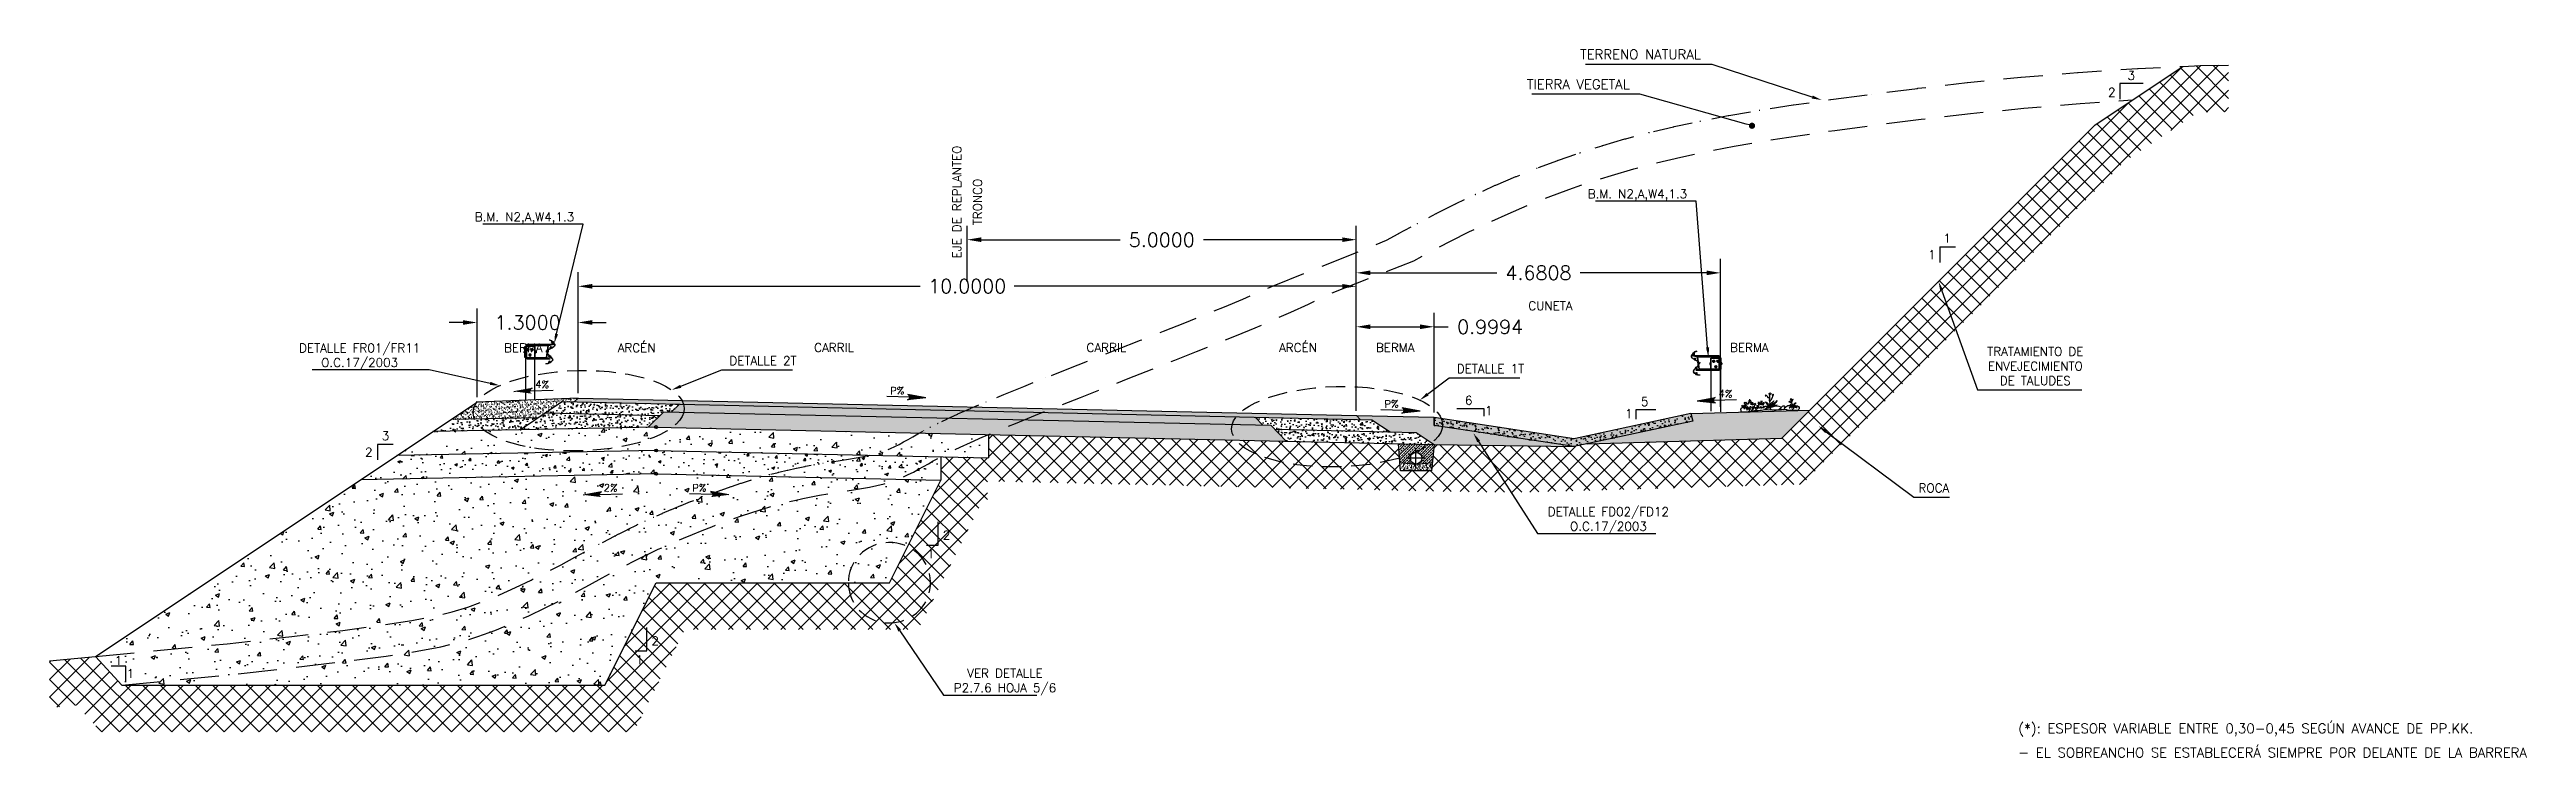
# Model space of a CAD drawing. Header units: metres. Extents: x 750563 to 756046, y 4495933 to 4497284.
# Drawn here: x 755722.03 to 755753.86, y 4496149.76 to 4496158.86 of the extents above; entities that cross this region are included whole.
import ezdxf
from ezdxf import colors
from ezdxf.entities.mleader import LeaderData, LeaderLine
from ezdxf.enums import TextEntityAlignment as Align
from ezdxf.math import Vec2, Vec3

# ---------------------------------------------------------------- set-up
doc = ezdxf.new("R2010")
doc.units = ezdxf.units.M
doc.linetypes.add('kv_TRAZOS', pattern=[0.75, 0.5, -0.25])
for name, color, linetype in [('00_EJES', 2, 'Continuous'), ('00_TEXTO DETALLES', 7, 'Continuous'), ('00_TEXTOS', 7, 'Continuous'), ('00_VISTO', 7, 'Continuous'), ('00_VISTO2', 3, 'Continuous'), ('00TRAMA16', 16, 'Continuous'), ('00TRAMA251', 251, 'Continuous'), ('00TRAMA252', 252, 'Continuous'), ('00TRAMA253', 253, 'Continuous'), ('00TRAMA254', 254, 'Continuous'), ('00TRAMA31', 31, 'Continuous'), ('00TRAMA32', 32, 'Continuous'), ('00TRAMA36', 36, 'Continuous')]:
    doc.layers.add(name, color=color, linetype=linetype)
doc.styles.get("Standard").update_dxf_attribs({"font": 'simplex.shx'})
doc.dimstyles.get("Standard").update_dxf_attribs({"dimtxt": 0.18, "dimasz": 0.18, "dimexe": 0.18, "dimexo": 0.0625, "dimgap": 0.09, "dimtad": 0, "dimtih": 1, "dimtoh": 1, "dimdec": 4, "dimzin": 0, "dimdsep": 46, "dimtxsty": 'Standard', "dimcen": 0.09, "dimadec": 0, "dimazin": 0, "dimtfac": 1, "dimtdec": 4, "dimtofl": 0, "dimtmove": 0, "dimatfit": 3, "dimfxl": 1, "dimtolj": 1, "dimtzin": 0, "dimarcsym": 0})
pattern_1 = [(37.5, (755573.97127, 4496163.985406), (-0.001600031, 0.048941324), [0, -0.038608, 0, -0.04318, 0, -0.041275]), (7.5, (755573.97127, 4496163.985406), (0.044952328, 0.07168251), [0, -0.020828, 0, -0.034798, 0, -0.013335]), (327.5, (755573.94003, 4496163.985406), (0.079099237, 0.000143718), [0, -0.0127, 0, -0.04572, 0, -0.05969]), (317.5, (755573.94003, 4496163.985406), (0.076355645, 0.022292932), [0, -0.00635, 0, -0.029972, 0, -0.03429])]
pattern_2 = [(50, (755631.4122, 4495940.99381), (0.145747735, -0.01275127), [0.01524, -0.16764]), (355, (755631.4122, 4495940.99381), (-0.02819426, 0.15284531), [0.012192, -0.134112]), (100.451, (755631.42434, 4495940.99275), (0.117554, 0.14009335), [0.012952, -0.142472]), (46.1842, (755631.4122, 4495941.03445), (0.21686323, -0.03363386), [0.02286, -0.25146]), (96.6356, (755631.43027, 4495941.03165), (0.18992339, 0.19794044), [0.019428, -0.213708]), (351.184, (755631.4122, 4495941.03445), (0.18992368, 0.1979401), [0.018288, -0.201168]), (21, (755631.43251, 4495941.02429), (0.121291904, -0.081812415), [0.01524, -0.16764]), (326, (755631.43251, 4495941.0243), (0.04944162, 0.14735037), [0.012192, -0.134112]), (71.4514, (755631.44262, 4495941.01747), (0.17073319, 0.06553829), [0.012952, -0.142472]), (37.5, (755631.412194, 4495940.99381), (0.002470883, 0.067644031), [0, -0.1324864, 0, -0.136144, 0, -0.13462]), (7.5, (755631.412194, 4495940.99381), (0.05345573, 0.08014446), [0, -0.0776224, 0, -0.1294384, 0, -0.051308]), (327.5, (755631.36688, 4495940.99381), (0.108472476, -0.004582995), [0, -0.0508, 0, -0.158496, 0, -0.210312]), (317.5, (755631.34656, 4495940.99381), (0.118503345, 0.020341193), [0, -0.06604, 0, -0.1052576, 0, -0.149352])]

msp = doc.modelspace()

# ---------------------------------------------------------------- texts
at = {"layer": '00_TEXTOS'}
for s, p in [('EJE DE REPLANTEO', (755733.69462, 4496156.90212)), ('TRONCO', (755733.96041, 4496156.90212))]:
    msp.add_text(s, height=0.1125, rotation=90, dxfattribs=at).set_placement(p, align=Align.MIDDLE_CENTER)
for s, p in [('CUNETA', (755741.32233, 4496155.5689)), ('BERMA', (755728.12262, 4496155.02816)), ('ARCÉN', (755729.57748, 4496155.02816)), ('CARRIL', (755732.11507, 4496155.03193)), ('CARRIL', (755735.61507, 4496155.03193)), ('ARCÉN', (755738.07748, 4496155.03193)), ('BERMA', (755739.32748, 4496155.03193)), ('BERMA', (755743.87748, 4496155.03193))]:
    msp.add_text(s, height=0.1125, dxfattribs=at).set_placement(p, align=Align.MIDDLE_CENTER)
for s, rotation, p in [('4%%%', 358.393343, (755728.2756, 4496154.51445)), ('P%%%', 1.606657, (755732.83811, 4496154.42821)), ('P%%%', 1.606657, (755739.19067, 4496154.25734)), ('4%%%', 358.393343, (755743.48215, 4496154.39505)), ('2%%%', 358.393343, (755729.15464, 4496153.18547)), ('P%%%', 1.606657, (755730.29505, 4496153.17971))]:
    msp.add_text(s, height=0.093748, rotation=rotation, dxfattribs=at).set_placement(p)
for s, p in [('1', (755733.31006, 4496152.32407)), ('2', (755733.51316, 4496152.56571)), ('2', (755729.76744, 4496151.20601)), ('1', (755729.56433, 4496150.96437))]:
    msp.add_text(s, height=0.1125, dxfattribs=at).set_placement(p)
for s, insert, char_height, width, attachment_point in [('3', (755748.78617, 4496158.52644), 0.1125, 0.0572455, 5), ('2', (755748.5359, 4496158.31215), 0.1125, 0.0572455, 5), ('1', (755746.2236, 4496156.22588), 0.1125, 0.0572455, 5), ('1', (755746.41975, 4496156.43747), 0.1125, 0.0572455, 5), ('6', (755740.27158, 4496154.35369), 0.1125, 0.0572455, 5), ('5', (755742.53329, 4496154.33633), 0.1125, 0.0572455, 5), ('1', (755740.52895, 4496154.22134), 0.1125, 0.0572455, 5), ('1', (755742.32875, 4496154.18228), 0.1125, 0.0572455, 5), ('2', (755726.13587, 4496153.68701), 0.1125, 0.0572455, 5), ('3', (755726.35017, 4496153.89829), 0.1125, 0.0572455, 5), ('1', (755722.91846, 4496151.00907), 0.1125, 0.0572455, 5), ('1', (755723.07366, 4496150.84274), 0.1125, 0.0572455, 5), ('(*): ESPESOR VARIABLE ENTRE 0,30-0,45 SEGÚN AVANCE DE PP.KK.', (755747.33463, 4496150.1997), 0.125, 14.2028337, 1), ('- EL SOBREANCHO SE ESTABLECERÁ SIEMPRE POR DELANTE DE LA BARRERA', (755747.33463, 4496149.88956), 0.125, 14.2028337, 1)]:
    msp.add_mtext(s, dxfattribs=dict(at, insert=insert, char_height=char_height, width=width, attachment_point=attachment_point))

# ---------------------------------------------------------------- blocks, each defined once
blk = doc.blocks.new('Barrera')
at = {"layer": '00TRAMA251'}
for p, q in [((-0.386, 0.661), (-0.362, 0.661)), ((-0.386, 0.52), (-0.386, 0.661)), ((-0.379, 0.661), (-0.379, 0.52)), ((-0.362, 0.693), (-0.013, 0.693)), ((-0.362, 0.676), (-0.362, 0.693)), ((-0.362, 0.676), (-0.082, 0.676)), ((-0.362, 0.52), (-0.362, 0.676)), ((-0.259, 0.661), (-0.362, 0.661)), ((-0.259, 0.52), (-0.259, 0.661)), ((-0.108, 0.52), (-0.085, 0.676)), ((-0.104, 0.52), (-0.082, 0.676)), ((-0.082, 0.676), (-0.013, 0.693)), ((-0.079, 0.628), (-0.015, 0.663)), ((-0.078, 0.625), (-0.014, 0.66)), ((-0.072, 0.747), (-0.071, 0.75)), ((-0.072, 0.747), (-0.047, 0.739)), ((-0.071, 0.75), (-0.045, 0.742)), ((-0.057, 0.641), (-0.061, 0.647)), ((-0.052, 0.661), (-0.059, 0.658)), ((-0.059, 0.658), (-0.056, 0.652)), ((-0.059, 0.65), (-0.045, 0.658)), ((-0.052, 0.644), (-0.056, 0.65)), ((-0.056, 0.637), (-0.035, 0.649)), ((-0.055, 0.66), (-0.043, 0.637)), ((-0.054, 0.641), (-0.04, 0.65)), ((-0.052, 0.661), (-0.049, 0.656)), ((-0.047, 0.739), (-0.01, 0.701)), ((-0.043, 0.649), (-0.047, 0.656)), ((-0.045, 0.742), (-0.008, 0.703)), ((-0.037, 0.727), (-0.043, 0.721)), ((-0.043, 0.711), (-0.038, 0.715)), ((-0.043, 0.711), (-0.037, 0.705)), ((-0.029, 0.707), (-0.042, 0.718)), ((-0.038, 0.652), (-0.042, 0.659)), ((-0.04, 0.708), (-0.021, 0.726)), ((-0.033, 0.723), (-0.039, 0.717)), ((-0.037, 0.705), (-0.033, 0.71)), ((-0.018, 0.713), (-0.035, 0.731)), ((-0.022, 0.714), (-0.035, 0.726)), ((-0.025, 0.715), (-0.031, 0.71)), ((-0.021, 0.711), (-0.027, 0.706)), ((-0.397, 0.598), (-0.397, 0.583)), ((-0.396, 0.601), (-0.392, 0.601)), ((-0.396, 0.596), (-0.392, 0.596)), ((-0.396, 0.586), (-0.392, 0.586)), ((-0.396, 0.581), (-0.392, 0.581)), ((-0.389, 0.601), (-0.392, 0.601)), ((-0.389, 0.596), (-0.392, 0.596)), ((-0.389, 0.586), (-0.392, 0.586)), ((-0.389, 0.581), (-0.392, 0.581)), ((-0.388, 0.603), (-0.388, 0.577)), ((-0.386, 0.603), (-0.388, 0.603)), ((-0.388, 0.598), (-0.388, 0.583)), ((-0.388, 0.577), (-0.386, 0.577)), ((-0.386, 0.577), (-0.386, 0.603)), ((-0.362, 0.52), (-0.386, 0.52)), ((-0.381, 0.52), (-0.104, 0.52)), ((-0.362, 0.503), (-0.362, 0.52)), ((-0.362, 0.503), (-0.062, 0.503)), ((-0.36, 0.623), (-0.353, 0.635)), ((-0.36, 0.623), (-0.353, 0.611)), ((-0.34, 0.635), (-0.353, 0.635)), ((-0.34, 0.611), (-0.353, 0.611)), ((-0.333, 0.623), (-0.34, 0.635)), ((-0.333, 0.623), (-0.34, 0.611)), ((-0.332, 0.553), (-0.326, 0.565)), ((-0.332, 0.553), (-0.326, 0.541)), ((-0.312, 0.565), (-0.326, 0.565)), ((-0.312, 0.541), (-0.326, 0.541)), ((-0.305, 0.553), (-0.312, 0.565)), ((-0.305, 0.553), (-0.312, 0.541)), ((-0.305, 0.623), (-0.298, 0.635)), ((-0.305, 0.623), (-0.298, 0.611)), ((-0.285, 0.635), (-0.298, 0.635)), ((-0.285, 0.611), (-0.298, 0.611)), ((-0.278, 0.623), (-0.285, 0.635)), ((-0.278, 0.623), (-0.285, 0.611)), ((-0.259, 0.52), (-0.252, 0.52)), ((-0.252, 0.577), (-0.252, 0.603)), ((-0.252, 0.603), (-0.25, 0.603)), ((-0.25, 0.577), (-0.252, 0.577)), ((-0.25, 0.603), (-0.25, 0.577)), ((-0.25, 0.598), (-0.25, 0.583)), ((-0.249, 0.601), (-0.246, 0.601)), ((-0.249, 0.596), (-0.246, 0.596)), ((-0.249, 0.586), (-0.246, 0.586)), ((-0.249, 0.581), (-0.246, 0.581)), ((-0.242, 0.601), (-0.246, 0.601)), ((-0.242, 0.596), (-0.246, 0.596)), ((-0.242, 0.586), (-0.246, 0.586)), ((-0.242, 0.581), (-0.246, 0.581)), ((-0.241, 0.598), (-0.241, 0.583)), ((-0.117, 0.602), (-0.085, 0.598)), ((-0.115, 0.445), (-0.116, 0.442)), ((-0.116, 0.442), (-0.088, 0.443)), ((-0.115, 0.445), (-0.089, 0.446)), ((-0.112, 0.605), (-0.113, 0.597)), ((-0.113, 0.597), (-0.107, 0.596)), ((-0.112, 0.605), (-0.106, 0.604)), ((-0.108, 0.592), (-0.105, 0.608)), ((-0.099, 0.588), (-0.107, 0.589)), ((-0.098, 0.593), (-0.106, 0.594)), ((-0.097, 0.604), (-0.104, 0.606)), ((-0.104, 0.52), (-0.062, 0.503)), ((-0.096, 0.61), (-0.103, 0.611)), ((-0.1, 0.605), (-0.102, 0.593)), ((-0.097, 0.59), (-0.095, 0.607)), ((-0.096, 0.581), (-0.094, 0.595)), ((-0.093, 0.592), (-0.095, 0.593)), ((-0.091, 0.61), (-0.093, 0.596)), ((-0.091, 0.605), (-0.093, 0.605)), ((-0.091, 0.592), (-0.093, 0.592)), ((-0.092, 0.586), (-0.088, 0.61)), ((-0.092, 0.582), (-0.09, 0.596)), ((-0.089, 0.605), (-0.091, 0.605)), ((-0.088, 0.61), (-0.09, 0.596)), ((-0.085, 0.598), (-0.09, 0.598)), ((-0.089, 0.562), (-0.037, 0.51)), ((-0.089, 0.446), (-0.043, 0.472)), ((-0.088, 0.443), (-0.041, 0.47)), ((-0.087, 0.564), (-0.035, 0.512)), ((-0.076, 0.455), (-0.08, 0.461)), ((-0.071, 0.475), (-0.078, 0.472)), ((-0.078, 0.464), (-0.064, 0.473)), ((-0.078, 0.472), (-0.074, 0.466)), ((-0.072, 0.543), (-0.077, 0.537)), ((-0.077, 0.527), (-0.073, 0.532)), ((-0.077, 0.527), (-0.072, 0.522)), ((-0.064, 0.523), (-0.076, 0.535)), ((-0.075, 0.524), (-0.056, 0.543)), ((-0.071, 0.458), (-0.075, 0.464)), ((-0.075, 0.451), (-0.053, 0.463)), ((-0.074, 0.474), (-0.061, 0.451)), ((-0.068, 0.539), (-0.073, 0.534)), ((-0.073, 0.455), (-0.059, 0.464)), ((-0.072, 0.522), (-0.067, 0.526)), ((-0.071, 0.475), (-0.068, 0.47)), ((-0.053, 0.53), (-0.07, 0.547)), ((-0.057, 0.531), (-0.069, 0.542)), ((-0.062, 0.464), (-0.066, 0.47)), ((-0.06, 0.532), (-0.065, 0.526)), ((-0.056, 0.528), (-0.061, 0.522)), ((-0.057, 0.467), (-0.061, 0.473))]:
    blk.add_line(p, q, dxfattribs=at)
for points in [[(-0.252, 0.52), (-0.252, 0.661), (-0.259, 0.661)], [(-0.379, 0.52), (-0.379, -0.026)], [(-0.259, -0.017), (-0.259, 0.52)]]:
    blk.add_lwpolyline(points, dxfattribs=at)
at = {"layer": '00TRAMA251', "extrusion": (0, 0, -1)}
for centre, major_axis, start_param, end_param in [((-0.058, 0.647), (-0.00255, 0.00255), 5.641836, 7.403865), ((-0.056, 0.644), (-0.00255, 0.00255), 2.500244, 4.262272), ((-0.046, 0.643), (0.00882, 0.00882), 4.489103, 5.415005), ((-0.052, 0.655), (0.0129, 0.0129), 1.121735, 2.585961), ((-0.054, 0.656), (-0.00882, 0.00882), 2.918307, 3.844208), ((-0.043, 0.655), (0.00255, 0.00255), 4.07104, 5.833068), ((-0.039, 0.721), (0.00255, 0.00255), 2.239578, 4.001607), ((-0.042, 0.653), (-0.00255, 0.00255), 2.500244, 4.262272), ((-0.027, 0.721), (0.00882, 0.00882), 2.657642, 3.583543), ((-0.037, 0.723), (0.00255, 0.00255), -0.902014, 0.860014), ((-0.036, 0.713), (0.0129, 0.0129), -0.709727, 0.754499), ((-0.037, 0.711), (-0.00882, 0.00882), 1.086845, 2.012747), ((-0.027, 0.709), (0.00255, 0.00255), 2.239578, 4.001607), ((-0.025, 0.711), (-0.00255, 0.00255), 0.668782, 2.43081), ((-0.027, 0.684), (0.017, 0.017), 0.012415, 1.85305), ((-0.027, 0.684), (0.0191, 0.0191), 0.012415, 1.85305), ((-0.393, 0.598), (-0.00228, 0.00228), 4.610001, 6.385573), ((-0.386, 0.591), (-0.00769, 0.00769), 5.019169, 5.976405), ((-0.393, 0.583), (0.00228, 0.00228), 3.039306, 4.814675), ((-0.391, 0.598), (0.00228, 0.00228), -0.102388, 1.673184), ((-0.399, 0.591), (0.00769, 0.00769), 0.30678, 1.264017), ((-0.391, 0.583), (-0.00228, 0.00228), 1.46851, 3.243879), ((-0.346, 0.623), (0.00955, 0.00955), 3.926991, 10.210176), ((-0.346, 0.623), (0.00601, 0.00601), 3.926991, 10.210176), ((-0.319, 0.553), (0.00955, 0.00955), 3.926991, 10.210176), ((-0.319, 0.553), (0.00601, 0.00601), 3.926991, 10.210176), ((-0.291, 0.623), (0.00955, 0.00955), 3.926991, 10.210176), ((-0.291, 0.623), (0.00601, 0.00601), 3.926991, 10.210176), ((-0.239, 0.591), (-0.00769, 0.00769), 5.019169, 5.976405), ((-0.247, 0.598), (-0.00228, 0.00228), 4.610001, 6.385573), ((-0.247, 0.583), (0.00228, 0.00228), 3.039306, 4.814675), ((-0.244, 0.598), (-0.00228, 0.00228), 1.468408, 3.243981), ((-0.252, 0.591), (0.00769, 0.00769), 0.30678, 1.264017), ((-0.244, 0.583), (-0.00228, 0.00228), 1.46851, 3.243879), ((-0.104, 0.591), (0.00255, 0.00255), 3.18707, 4.949098), ((-0.094, 0.598), (0.00882, 0.00882), 3.605133, 4.531034), ((-0.102, 0.608), (0.00255, 0.00255), 3.18707, 4.949098), ((-0.101, 0.591), (0.00255, 0.00255), 0.045477, 1.807505), ((-0.109, 0.601), (0.00882, 0.00882), 0.463541, 1.389442), ((-0.099, 0.608), (0.00255, 0.00255), 0.045477, 1.807505), ((-0.072, 0.579), (-0.017, 0.017), 4.716369, 5.640904), ((-0.072, 0.579), (0.0149, 0.0149), 3.145572, 4.070108), ((-0.103, 0.6), (0.0129, 0.0129), 0.194378, 1.658604), ((-0.068, 0.607), (0.017, 0.017), 4.070108, 4.994643), ((-0.068, 0.607), (-0.0149, 0.0149), 5.640904, 6.565439), ((-0.076, 0.461), (0.00255, 0.00255), 4.058535, 5.820563), ((-0.074, 0.537), (0.00255, 0.00255), 2.219631, 3.981659), ((-0.075, 0.458), (0.00255, 0.00255), 0.916942, 2.678971), ((-0.065, 0.458), (-0.00882, 0.00882), 6.047395, 6.973296), ((-0.071, 0.469), (-0.0129, 0.0129), 2.680026, 4.144252), ((-0.062, 0.538), (-0.00882, 0.00882), 4.208491, 5.134392), ((-0.072, 0.539), (-0.00255, 0.00255), 0.648834, 2.410863), ((-0.072, 0.47), (-0.00882, 0.00882), 2.905802, 3.831703), ((-0.071, 0.529), (0.0129, 0.0129), -0.729674, 0.734552), ((-0.072, 0.527), (-0.00882, 0.00882), 1.066898, 1.992799), ((-0.062, 0.469), (-0.00255, 0.00255), 5.629331, 7.39136), ((-0.062, 0.526), (0.00255, 0.00255), 2.219631, 3.981659), ((-0.061, 0.467), (0.00255, 0.00255), 0.916942, 2.678971), ((-0.06, 0.528), (0.00255, 0.00255), -0.921962, 0.840066), ((-0.055, 0.493), (0.017, 0.017), 0.00398, 1.844615), ((-0.055, 0.493), (0.0191, 0.0191), 0.00398, 1.844615)]:
    blk.add_ellipse(centre, major_axis=major_axis, ratio=1, start_param=start_param, end_param=end_param, dxfattribs=at)
blk = doc.blocks.new('_Dot')
at = {"color": 0, "linetype": 'ByBlock', "lineweight": -2}
blk.add_line((-0.5, 0), (-1, 0), dxfattribs=at)
at = {"color": 0, "linetype": 'ByBlock', "const_width": 0.5}
blk.add_lwpolyline([(-0.25, 0, 1), (0.25, 0, 1)], format="xyb", close=True, dxfattribs=at)
blk = doc.blocks.new('Arbust1')
for p, q in [((-2.21, 0.23), (-2.17, 0.34)), ((-2.19, 0.2), (-2.21, 0.23)), ((-2.19, 0.12), (-2.19, 0.2)), ((-2.19, 0.12), (-2.19, 0.1)), ((-2.19, 0.1), (-2.17, 0.1)), ((-2.17, 0.34), (-2.11, 0.37)), ((-2.17, 0.1), (-1.97, 0.08)), ((-2.15, 0.51), (-2.08, 0.46)), ((-2.13, 0.51), (-2.04, 0.48)), ((-2.08, 0.46), (-2.12, 0.44)), ((-2.12, 0.44), (-2.03, 0.44)), ((-2.11, 0.37), (-2.01, 0.4)), ((-2.04, 0.48), (-2.08, 0.51)), ((-2.08, 0.51), (-1.95, 0.47)), ((-2.07, 0.4), (-1.95, 0.46)), ((-2.03, 0.44), (-2.07, 0.4)), ((-2.01, 0.4), (-1.92, 0.42)), ((-1.83, 0.41), (-2.01, 0.29)), ((-2.01, 0.29), (-1.93, 0.32)), ((-1.98, 0.51), (-1.89, 0.49)), ((-1.95, 0.47), (-1.98, 0.51)), ((-1.97, 0.7), (-1.9, 0.67)), ((-1.97, 0.43), (-1.85, 0.46)), ((-1.97, 0.08), (-1.86, 0.06)), ((-1.96, 0.37), (-1.83, 0.41)), ((-1.96, 0.24), (-1.88, 0.34)), ((-1.93, 0.32), (-1.96, 0.24)), ((-1.95, 0.64), (-1.88, 0.58)), ((-1.88, 0.58), (-1.94, 0.59)), ((-1.94, 0.59), (-1.81, 0.54)), ((-1.9, 0.67), (-1.92, 0.71)), ((-1.92, 0.71), (-1.84, 0.65)), ((-1.92, 0.42), (-1.83, 0.44)), ((-1.89, 0.49), (-1.88, 0.51)), ((-1.88, 0.51), (-1.82, 0.49)), ((-1.84, 0.65), (-1.86, 0.7)), ((-1.86, 0.7), (-1.77, 0.59)), ((-1.86, 0.06), (-1.72, 0.08)), ((-1.81, 0.54), (-1.85, 0.51)), ((-1.85, 0.51), (-1.77, 0.51)), ((-1.85, 0.29), (-1.74, 0.4)), ((-1.83, 0.36), (-1.85, 0.29)), ((-1.77, 0.27), (-1.84, 0.17)), ((-1.84, 0.17), (-1.77, 0.23)), ((-1.69, 0.36), (-1.83, 0.25)), ((-1.83, 0.25), (-1.77, 0.27)), ((-1.79, 0.66), (-1.72, 0.56)), ((-1.77, 0.59), (-1.79, 0.66)), ((-1.74, 0.4), (-1.78, 0.35)), ((-1.78, 0.33), (-1.69, 0.36)), ((-1.73, 0.22), (-1.66, 0.34)), ((-1.73, 0.29), (-1.73, 0.22)), ((-1.72, 0.56), (-1.71, 0.6)), ((-1.72, 0.08), (-1.67, 0.1)), ((-1.72, 0.08), (-1.68, 0.07)), ((-1.7, 0.09), (-1.68, 0.09)), ((-1.66, 0.34), (-1.68, 0.25)), ((-1.68, 0.2), (-1.65, 0.25)), ((-1.68, 0.07), (-1.65, 0.07)), ((-1.65, 0.25), (-1.67, 0.15)), ((-1.67, 0.15), (-1.63, 0.13)), ((-1.67, 0.1), (-1.65, 0.13)), ((-1.66, 0.64), (-1.63, 0.6)), ((-1.66, 0.58), (-1.64, 0.56)), ((-1.65, 0.7), (-1.6, 0.68)), ((-1.63, 0.6), (-1.65, 0.7)), ((-1.65, 0.07), (-1.61, 0.06)), ((-1.63, 0.21), (-1.61, 0.15)), ((-1.6, 0.68), (-1.61, 0.8)), ((-1.61, 0.8), (-1.58, 0.73)), ((-1.61, 0.06), (-1.57, 0.07)), ((-1.6, 0.26), (-1.58, 0.2)), ((-1.58, 0.2), (-1.59, 0.37)), ((-1.59, 0.37), (-1.57, 0.32)), ((-1.58, 0.73), (-1.58, 0.82)), ((-1.58, 0.82), (-1.56, 0.76)), ((-1.57, 0.32), (-1.56, 0.41)), ((-1.57, 0.07), (-1.51, 0.07)), ((-1.56, 0.76), (-1.55, 0.87)), ((-1.54, 0.81), (-1.53, 0.71)), ((-1.53, 0.71), (-1.51, 0.76)), ((-1.51, 0.76), (-1.53, 0.61)), ((-1.53, 0.61), (-1.49, 0.67)), ((-1.49, 0.67), (-1.53, 0.55)), ((-1.5, 0.58), (-1.53, 0.51)), ((-1.52, 0.37), (-1.51, 0.32)), ((-1.51, 0.07), (-1.47, 0.07)), ((-1.49, 0.53), (-1.44, 0.62)), ((-1.49, 0.35), (-1.45, 0.24)), ((-1.49, 0.12), (-1.47, 0.19)), ((-1.4, 0.08), (-1.49, 0.12)), ((-1.37, 0.6), (-1.48, 0.49)), ((-1.47, 0.19), (-1.45, 0.2)), ((-1.47, 0.07), (-1.41, 0.07)), ((-1.46, 0.39), (-1.4, 0.32)), ((-1.45, 0.24), (-1.44, 0.28)), ((-1.45, 0.2), (-1.43, 0.21)), ((-1.44, 0.59), (-1.39, 0.66)), ((-1.44, 0.62), (-1.44, 0.59)), ((-1.44, 0.55), (-1.37, 0.6)), ((-1.44, 0.48), (-1.37, 0.53)), ((-1.44, 0.28), (-1.39, 0.19)), ((-1.43, 0.21), (-1.42, 0.22)), ((-1.39, 0.66), (-1.41, 0.6)), ((-1.41, 0.07), (-1.38, 0.07)), ((-1.4, 0.32), (-1.38, 0.3)), ((-1.25, 0.1), (-1.4, 0.08)), ((-1.38, 0.37), (-1.35, 0.32)), ((-1.38, 0.3), (-1.36, 0.27)), ((-1.38, 0.2), (-1.37, 0.23)), ((-1.38, 0.07), (-1.34, 0.08)), ((-1.37, 0.23), (-1.35, 0.23)), ((-1.36, 0.5), (-1.28, 0.56)), ((-1.36, 0.08), (-1.28, 0.08)), ((-1.35, 0.36), (-1.28, 0.34)), ((-1.3, 0.29), (-1.35, 0.29)), ((-1.35, 0.23), (-1.35, 0.26)), ((-1.34, 0.41), (-1.28, 0.4)), ((-1.31, 0.44), (-1.23, 0.47)), ((-1.3, 0.51), (-1.2, 0.57)), ((-1.28, 0.56), (-1.3, 0.51)), ((-1.27, 0.29), (-1.3, 0.29)), ((-1.28, 0.08), (-1.17, 0.09)), ((-1.22, 0.27), (-1.27, 0.29)), ((-1.23, 0.47), (-1.26, 0.43)), ((-1.25, 0.5), (-1.18, 0.53)), ((-1.21, 0.19), (-1.25, 0.1)), ((-1.23, 0.52), (-1.18, 0.55)), ((-1.21, 0.24), (-1.22, 0.27)), ((-1.21, 0.21), (-1.21, 0.24)), ((-1.21, 0.19), (-1.21, 0.21)), ((-1.2, 0.12), (-1.21, 0.09)), ((-1.2, 0.12), (-1.17, 0.2)), ((-1.08, 0.32), (-1.18, 0.26)), ((-1.18, 0.26), (-1.14, 0.28)), ((-1.17, 0.2), (-1.07, 0.27)), ((-1.17, 0.09), (-1.15, 0.09)), ((-1.16, 0.42), (-1.12, 0.41)), ((-1.15, 0.44), (-1.1, 0.42)), ((-1.15, 0.31), (-1.08, 0.32)), ((-1.15, 0.09), (-1.12, 0.08)), ((-1.14, 0.37), (-1.12, 0.38)), ((-1.13, 0.27), (-1.07, 0.29)), ((-1.12, 0.36), (-1.04, 0.36)), ((-1.12, 0.08), (-1.1, 0.08)), ((-1.04, 0.36), (-1.11, 0.33)), ((-1.1, 0.42), (-1.06, 0.42)), ((-1, 0.31), (-1.1, 0.28)), ((-1.1, 0.08), (-1.07, 0.08)), ((-1.09, 0.08), (-0.95, 0.1)), ((-1.07, 0.27), (-1, 0.31)), ((-1.06, 0.42), (-1.03, 0.42)), ((-1.05, 0.56), (-1, 0.52)), ((-1.05, 0.5), (-0.98, 0.47)), ((-1.02, 0.45), (-0.97, 0.42)), ((-0.99, 0.55), (-1.01, 0.65)), ((-1.01, 0.27), (-0.98, 0.3)), ((-0.98, 0.3), (-0.98, 0.24)), ((-0.98, 0.24), (-0.94, 0.29)), ((-0.96, 0.56), (-0.95, 0.65)), ((-0.95, 0.1), (-0.86, 0.1)), ((-0.92, 0.51), (-0.92, 0.59)), ((-0.9, 0.33), (-0.92, 0.29)), ((-0.91, 0.51), (-0.88, 0.44)), ((-0.9, 0.29), (-0.88, 0.33)), ((-0.9, 0.22), (-0.88, 0.27)), ((-0.89, 0.24), (-0.88, 0.31)), ((-0.86, 0.47), (-0.87, 0.56)), ((-0.87, 0.56), (-0.84, 0.52)), ((-0.87, 0.26), (-0.86, 0.2)), ((-0.85, 0.3), (-0.86, 0.22)), ((-0.86, 0.1), (-0.74, 0.1)), ((-0.85, 0.31), (-0.84, 0.27)), ((-0.84, 0.27), (-0.85, 0.24)), ((-0.84, 0.52), (-0.83, 0.65)), ((-0.84, 0.45), (-0.81, 0.47)), ((-0.84, 0.31), (-0.82, 0.29)), ((-0.83, 0.65), (-0.81, 0.72)), ((-0.83, 0.48), (-0.78, 0.53)), ((-0.81, 0.58), (-0.82, 0.53)), ((-0.81, 0.72), (-0.79, 0.65)), ((-0.81, 0.58), (-0.77, 0.65)), ((-0.81, 0.54), (-0.77, 0.6)), ((-0.81, 0.47), (-0.81, 0.41)), ((-0.8, 0.29), (-0.79, 0.26)), ((-0.78, 0.49), (-0.78, 0.45)), ((-0.77, 0.27), (-0.73, 0.2)), ((-0.76, 0.48), (-0.71, 0.54)), ((-0.76, 0.43), (-0.68, 0.46)), ((-0.75, 0.36), (-0.7, 0.34)), ((-0.74, 0.1), (-0.48, 0.09)), ((-0.73, 0.32), (-0.67, 0.28)), ((-0.64, 0.52), (-0.72, 0.46)), ((-0.68, 0.46), (-0.72, 0.42)), ((-0.72, 0.24), (-0.7, 0.21)), ((-0.71, 0.52), (-0.65, 0.59)), ((-0.71, 0.54), (-0.71, 0.52)), ((-0.65, 0.23), (-0.71, 0.23)), ((-0.7, 0.49), (-0.64, 0.52)), ((-0.7, 0.27), (-0.67, 0.22)), ((-0.65, 0.59), (-0.67, 0.52)), ((-0.66, 0.55), (-0.67, 0.51)), ((-0.67, 0.31), (-0.59, 0.33)), ((-0.61, 0.13), (-0.63, 0.12)), ((-0.63, 0.12), (-0.63, 0.11)), ((-0.63, 0.11), (-0.61, 0.11)), ((-0.6, 0.14), (-0.61, 0.13)), ((-0.61, 0.11), (-0.59, 0.12)), ((-0.58, 0.16), (-0.6, 0.14)), ((-0.59, 0.33), (-0.49, 0.33)), ((-0.59, 0.12), (-0.56, 0.13)), ((-0.57, 0.17), (-0.58, 0.16)), ((-0.55, 0.18), (-0.57, 0.17)), ((-0.56, 0.13), (-0.54, 0.15)), ((-0.53, 0.57), (-0.55, 0.61)), ((-0.55, 0.61), (-0.52, 0.59)), ((-0.53, 0.2), (-0.55, 0.18)), ((-0.54, 0.15), (-0.52, 0.16)), ((-0.53, 1.04), (-0.51, 1.03)), ((-0.53, 1.01), (-0.5, 1.01)), ((-0.53, 0.56), (-0.52, 0.58)), ((-0.52, 0.52), (-0.53, 0.57)), ((-0.51, 0.22), (-0.53, 0.2)), ((-0.52, 1), (-0.49, 1.01)), ((-0.52, 0.59), (-0.5, 0.58)), ((-0.49, 0.49), (-0.52, 0.52)), ((-0.52, 0.16), (-0.49, 0.17)), ((-0.51, 1.05), (-0.5, 1.04)), ((-0.48, 0.23), (-0.51, 0.22)), ((-0.5, 1.04), (-0.48, 1.06)), ((-0.5, 0.58), (-0.46, 0.55)), ((-0.45, 1.02), (-0.49, 1.01)), ((-0.48, 0.46), (-0.49, 0.49)), ((-0.49, 0.33), (-0.42, 0.31)), ((-0.49, 0.17), (-0.47, 0.18)), ((-0.48, 1.04), (-0.45, 1.05)), ((-0.48, 1.02), (-0.45, 1.02)), ((-0.46, 0.43), (-0.48, 0.46)), ((-0.47, 0.24), (-0.48, 0.23)), ((-0.48, 0.09), (-0.41, 0.08)), ((-0.45, 1.05), (-0.47, 1.03)), ((-0.47, 1.03), (-0.45, 1.03)), ((-0.43, 0.24), (-0.47, 0.24)), ((-0.47, 0.18), (-0.44, 0.2)), ((-0.44, 1), (-0.46, 1.01)), ((-0.46, 0.55), (-0.43, 0.52)), ((-0.43, 0.4), (-0.46, 0.43)), ((-0.43, 0.99), (-0.44, 1)), ((-0.44, 0.2), (-0.42, 0.2)), ((-0.41, 0.97), (-0.43, 0.99)), ((-0.43, 0.52), (-0.4, 0.5)), ((-0.41, 0.36), (-0.43, 0.4)), ((-0.4, 0.25), (-0.43, 0.24)), ((-0.42, 0.31), (-0.35, 0.28)), ((-0.42, 0.2), (-0.4, 0.21)), ((-0.39, 0.95), (-0.41, 0.97)), ((-0.39, 0.34), (-0.41, 0.36)), ((-0.41, 0.08), (-0.3, 0.08)), ((-0.4, 0.5), (-0.38, 0.47)), ((-0.37, 0.25), (-0.4, 0.25)), ((-0.4, 0.21), (-0.37, 0.21)), ((-0.37, 0.92), (-0.39, 0.95)), ((-0.38, 0.33), (-0.39, 0.34)), ((-0.38, 0.47), (-0.35, 0.45)), ((-0.36, 0.31), (-0.38, 0.33)), ((-0.36, 0.89), (-0.37, 0.92)), ((-0.35, 0.26), (-0.37, 0.25)), ((-0.37, 0.21), (-0.35, 0.22)), ((-0.35, 0.87), (-0.36, 0.89)), ((-0.36, 0.45), (-0.34, 0.42)), ((-0.35, 0.29), (-0.36, 0.31)), ((-0.33, 0.86), (-0.35, 0.87)), ((-0.33, 0.28), (-0.35, 0.29)), ((-0.35, 0.28), (-0.34, 0.28)), ((-0.32, 0.26), (-0.35, 0.26)), ((-0.35, 0.22), (-0.32, 0.22)), ((-0.34, 0.42), (-0.32, 0.4)), ((-0.34, 0.28), (-0.33, 0.28)), ((-0.3, 0.85), (-0.33, 0.86)), ((-0.32, 0.27), (-0.33, 0.28)), ((-0.33, 0.28), (-0.32, 0.27)), ((-0.32, 0.4), (-0.3, 0.37)), ((-0.3, 0.26), (-0.32, 0.27)), ((-0.32, 0.27), (-0.31, 0.26)), ((-0.29, 0.26), (-0.32, 0.26)), ((-0.32, 0.22), (-0.3, 0.23)), ((-0.28, 0.83), (-0.3, 0.85)), ((-0.3, 0.37), (-0.29, 0.35)), ((-0.28, 0.24), (-0.3, 0.26)), ((-0.3, 0.23), (-0.27, 0.23)), ((-0.29, 0.09), (-0.3, 0.08)), ((-0.3, 0.08), (-0.23, 0.06)), ((-0.29, 1.09), (-0.25, 1.09)), ((-0.29, 0.35), (-0.27, 0.32)), ((-0.28, 0.11), (-0.29, 0.09)), ((-0.28, 1.13), (-0.27, 1.12)), ((-0.26, 0.8), (-0.28, 0.83)), ((-0.26, 0.23), (-0.28, 0.24)), ((-0.28, 0.23), (-0.28, 0.22)), ((-0.28, 0.22), (-0.27, 0.2)), ((-0.27, 0.12), (-0.28, 0.11)), ((-0.25, 1.09), (-0.27, 1.1)), ((-0.27, 0.69), (-0.25, 0.83)), ((-0.27, 0.58), (-0.27, 0.69)), ((-0.27, 0.6), (-0.24, 0.63)), ((-0.25, 0.49), (-0.27, 0.58)), ((-0.27, 0.32), (-0.26, 0.3)), ((-0.27, 0.2), (-0.27, 0.19)), ((-0.27, 0.19), (-0.27, 0.17)), ((-0.27, 0.17), (-0.26, 0.16)), ((-0.26, 0.16), (-0.27, 0.14)), ((-0.27, 0.14), (-0.27, 0.12)), ((-0.26, 1.13), (-0.23, 1.16)), ((-0.26, 1.15), (-0.26, 1.13)), ((-0.26, 0.4), (-0.25, 0.38)), ((-0.26, 0.3), (-0.25, 0.29)), ((-0.26, 0.23), (-0.24, 0.22)), ((-0.25, 0.83), (-0.24, 0.92)), ((-0.25, 0.4), (-0.25, 0.49)), ((-0.25, 0.38), (-0.25, 0.35)), ((-0.25, 0.35), (-0.24, 0.32)), ((-0.25, 0.29), (-0.24, 0.28)), ((-0.25, 0.2), (-0.24, 0.21)), ((-0.24, 0.1), (-0.25, 0.2)), ((-0.24, 1.09), (-0.24, 1.07)), ((-0.24, 1.02), (-0.23, 1.05)), ((-0.23, 0.98), (-0.24, 1.02)), ((-0.24, 0.95), (-0.23, 0.98)), ((-0.24, 0.92), (-0.24, 0.95)), ((-0.24, 0.63), (-0.17, 0.71)), ((-0.24, 0.32), (-0.22, 0.36)), ((-0.24, 0.32), (-0.24, 0.31)), ((-0.24, 0.31), (-0.24, 0.3)), ((-0.24, 0.3), (-0.24, 0.29)), ((-0.24, 0.28), (-0.23, 0.26)), ((-0.24, 0.21), (-0.23, 0.23)), ((-0.2, 0.05), (-0.24, 0.1)), ((-0.23, 1.13), (-0.2, 1.17)), ((-0.23, 1.09), (-0.21, 1.06)), ((-0.23, 1.05), (-0.23, 1.08)), ((-0.23, 0.27), (-0.22, 0.29)), ((-0.23, 0.26), (-0.21, 0.24)), ((-0.23, 0.23), (-0.21, 0.24)), ((-0.23, 0.06), (-0.21, 0.06)), ((-0.22, 0.36), (-0.2, 0.4)), ((-0.22, 0.29), (-0.21, 0.29)), ((-0.22, 0.26), (-0.21, 0.27)), ((-0.2, 1.17), (-0.21, 1.15)), ((-0.21, 1.06), (-0.21, 1.09)), ((-0.18, 0.33), (-0.21, 0.29)), ((-0.21, 0.27), (-0.2, 0.28)), ((-0.21, 0.25), (-0.19, 0.25)), ((-0.21, 0.24), (-0.19, 0.24)), ((-0.19, 1.15), (-0.2, 1.17)), ((-0.2, 1.09), (-0.18, 1.07)), ((-0.2, 0.4), (-0.18, 0.43)), ((-0.2, 0.28), (-0.18, 0.29)), ((-0.14, 0.02), (-0.2, 0.05)), ((-0.19, 0.25), (-0.17, 0.26)), ((-0.19, 0.24), (-0.17, 0.24)), ((-0.18, 1.1), (-0.17, 1.09)), ((-0.18, 0.43), (-0.16, 0.47)), ((-0.16, 0.37), (-0.18, 0.33)), ((-0.18, 0.29), (-0.17, 0.3)), ((-0.17, 1.15), (-0.16, 1.17)), ((-0.17, 0.71), (-0.12, 0.78)), ((-0.17, 0.3), (-0.16, 0.31)), ((-0.14, 0.28), (-0.17, 0.26)), ((-0.17, 0.24), (-0.15, 0.25)), ((-0.16, 1.14), (-0.14, 1.16)), ((-0.16, 1.09), (-0.14, 1.07)), ((-0.16, 0.47), (-0.11, 0.53)), ((-0.14, 0.4), (-0.16, 0.37)), ((-0.16, 0.31), (-0.13, 0.34)), ((-0.14, 1.16), (-0.15, 1.12)), ((-0.15, 1.12), (-0.12, 1.12)), ((-0.12, 1.12), (-0.15, 1.1)), ((-0.15, 0.25), (-0.13, 0.24)), ((-0.14, 1.07), (-0.14, 1.09)), ((-0.11, 0.44), (-0.14, 0.4)), ((-0.11, 0.3), (-0.14, 0.28)), ((0.11, 0.01), (-0.14, 0.02)), ((-0.13, 0.34), (-0.1, 0.39)), ((-0.13, 0.28), (-0.06, 0.31)), ((-0.13, 0.24), (-0.11, 0.24)), ((-0.12, 0.78), (-0.09, 0.83)), ((-0.12, 0.24), (0.01, 0.27)), ((-0.11, 0.53), (-0.07, 0.56)), ((-0.09, 0.48), (-0.11, 0.44)), ((-0.08, 0.32), (-0.11, 0.3)), ((-0.1, 0.38), (-0.08, 0.4)), ((-0.09, 0.82), (-0.06, 0.88)), ((-0.06, 0.53), (-0.09, 0.48)), ((-0.08, 0.4), (-0.06, 0.42)), ((-0.05, 0.34), (-0.08, 0.32)), ((-0.07, 1.03), (-0.04, 1.02)), ((-0.07, 1), (-0.04, 1.01)), ((-0.07, 0.56), (-0.04, 0.6)), ((-0.06, 0.88), (-0.04, 0.92)), ((-0.04, 0.56), (-0.06, 0.53)), ((-0.06, 0.42), (-0.05, 0.43)), ((-0.06, 0.31), (0.08, 0.34)), ((-0.05, 1.02), (-0.03, 1.06)), ((-0.05, 1.04), (-0.05, 1.02)), ((-0.05, 0.43), (-0.01, 0.46)), ((-0.02, 0.37), (-0.05, 0.34)), ((-0.04, 0.92), (-0.03, 0.96)), ((-0.04, 0.6), (0, 0.64)), ((-0.02, 0.58), (-0.04, 0.56)), ((-0.02, 1.01), (-0.03, 0.98)), ((-0.03, 0.96), (-0.03, 1.01)), ((-0.01, 1.07), (-0.02, 1.05)), ((0, 0.64), (-0.02, 0.58)), ((0.02, 0.4), (-0.02, 0.37)), ((-0.01, 1.04), (0.01, 1.07)), ((-0.01, 0.99), (0, 1.02)), ((-0.01, 1.01), (-0.01, 0.99)), ((-0.01, 0.46), (0.02, 0.48)), ((0.01, 1.07), (0.01, 1.05)), ((0.01, 1.05), (0.04, 1.06)), ((0.01, 1.03), (0.02, 1.02)), ((0.01, 0.27), (0.17, 0.28)), ((0.02, 1.02), (0.02, 1.04)), ((0.02, 0.48), (0.06, 0.51)), ((0.05, 0.42), (0.02, 0.4)), ((0.09, 0.45), (0.05, 0.42)), ((0.06, 0.51), (0.1, 0.53)), ((0.08, 0.34), (0.2, 0.34)), ((0.11, 0.48), (0.09, 0.45)), ((0.1, 0.53), (0.14, 0.56)), ((0.15, 0.51), (0.11, 0.48)), ((0.29, 0.01), (0.11, 0.01)), ((0.14, 0.56), (0.15, 0.59)), ((0.15, 0.59), (0.18, 0.62)), ((0.17, 0.54), (0.15, 0.51)), ((0.18, 0.56), (0.17, 0.54)), ((0.17, 0.28), (0.3, 0.26)), ((0.18, 0.62), (0.21, 0.64)), ((0.2, 0.6), (0.18, 0.56)), ((0.21, 0.64), (0.2, 0.6)), ((0.42, 0.1), (0.29, 0.01)), ((0.3, 0.26), (0.4, 0.19)), ((0.31, 0.04), (0.4, 0.02)), ((0.4, 0.19), (0.42, 0.1)), ((0.4, 0.02), (0.43, 0.03)), ((0.42, 0.1), (0.47, 0.17)), ((0.43, 0.03), (0.45, 0.03)), ((0.45, 0.04), (0.56, 0.02)), ((0.45, 0.03), (0.46, 0.04)), ((0.47, 0.17), (0.55, 0.23)), ((0.55, 0.23), (0.6, 0.25)), ((0.56, 0.02), (0.69, 0.02)), ((0.6, 0.25), (0.62, 0.25)), ((0.62, 0.25), (0.64, 0.24)), ((0.64, 0.24), (0.66, 0.24)), ((0.69, 0.16), (0.65, 0.08)), ((0.65, 0.1), (0.68, 0.11)), ((0.65, 0.08), (0.65, 0.04)), ((0.66, 0.24), (0.68, 0.22)), ((0.67, 0.1), (0.77, 0.17)), ((0.68, 0.22), (0.69, 0.2)), ((0.69, 0.2), (0.69, 0.18)), ((0.69, 0.18), (0.69, 0.16)), ((0.69, 0.02), (0.78, -0.02)), ((0.77, 0.17), (0.89, 0.24)), ((0.89, 0.24), (0.98, 0.24)), ((0.99, 0.1), (0.97, 0.08)), ((0.97, 0.08), (1.01, 0.09)), ((0.98, 0.24), (1.07, 0.23)), ((0.99, 0.52), (1, 0.51)), ((0.99, 0.48), (1.01, 0.48)), ((1.01, 0.11), (0.99, 0.1)), ((1, 0.5), (1.02, 0.49)), ((1.03, 0.12), (1.01, 0.11)), ((1.01, 0.09), (1.05, 0.1)), ((1.02, 0.5), (1.02, 0.53)), ((1.03, 0.5), (1.04, 0.51)), ((1.03, 0.48), (1.04, 0.47)), ((1.06, 0.14), (1.03, 0.12)), ((1.04, 0.47), (1.06, 0.46)), ((1.06, 0.29), (1.05, 0.28)), ((1.05, 0.1), (1.07, 0.12)), ((1.06, 0.46), (1.08, 0.44)), ((1.1, 0.28), (1.06, 0.29)), ((1.08, 0.15), (1.06, 0.14)), ((1.07, 0.23), (1.16, 0.2)), ((1.07, 0.12), (1.1, 0.13)), ((1.08, 0.44), (1.11, 0.43)), ((1.12, 0.17), (1.08, 0.15)), ((1.1, 0.65), (1.12, 0.63)), ((1.12, 0.6), (1.1, 0.63)), ((1.1, 0.61), (1.12, 0.6)), ((1.13, 0.26), (1.1, 0.28)), ((1.1, 0.13), (1.13, 0.15)), ((1.11, 0.66), (1.12, 0.65)), ((1.11, 0.43), (1.12, 0.41)), ((1.12, 0.65), (1.14, 0.68)), ((1.12, 0.41), (1.15, 0.39)), ((1.15, 0.18), (1.12, 0.17)), ((1.13, 0.58), (1.14, 0.61)), ((1.16, 0.24), (1.13, 0.26)), ((1.13, 0.15), (1.15, 0.17)), ((1.14, 0.08), (1.13, 0.06)), ((1.13, 0.06), (1.16, 0.07)), ((1.14, 0.68), (1.14, 0.66)), ((1.14, 0.66), (1.16, 0.67)), ((1.14, 0.52), (1.14, 0.59)), ((1.16, 0.44), (1.14, 0.52)), ((1.16, 0.11), (1.14, 0.08)), ((1.15, 0.39), (1.17, 0.39)), ((1.17, 0.18), (1.15, 0.18)), ((1.15, 0.17), (1.19, 0.18)), ((1.16, 0.66), (1.19, 0.66)), ((1.16, 0.61), (1.16, 0.58)), ((1.16, 0.61), (1.18, 0.6)), ((1.16, 0.45), (1.17, 0.46)), ((1.17, 0.37), (1.16, 0.44)), ((1.19, 0.22), (1.16, 0.24)), ((1.16, 0.2), (1.18, 0.2)), ((1.18, 0.13), (1.16, 0.11)), ((1.16, 0.07), (1.18, 0.09)), ((1.19, 0.66), (1.17, 0.64)), ((1.17, 0.64), (1.19, 0.63)), ((1.19, 0.63), (1.17, 0.62)), ((1.17, 0.46), (1.18, 0.47)), ((1.21, 0.28), (1.17, 0.37)), ((1.22, 0.19), (1.17, 0.18)), ((1.18, 0.47), (1.19, 0.49)), ((1.18, 0.2), (1.21, 0.19)), ((1.2, 0.15), (1.18, 0.13)), ((1.18, 0.09), (1.2, 0.11)), ((1.19, 0.49), (1.2, 0.5)), ((1.22, 0.2), (1.19, 0.22)), ((1.19, 0.18), (1.22, 0.18)), ((1.2, 0.5), (1.22, 0.52)), ((1.22, 0.18), (1.2, 0.15)), ((1.2, 0.11), (1.21, 0.13)), ((1.23, 0.19), (1.21, 0.28)), ((1.21, 0.18), (1.22, 0.19)), ((1.21, 0.19), (1.22, 0.19)), ((1.21, 0.13), (1.22, 0.15)), ((1.22, 0.53), (1.23, 0.54)), ((1.22, 0.52), (1.22, 0.53)), ((1.22, 0.15), (1.22, 0.18)), ((1.25, 0.02), (1.22, -0.01)), ((1.23, 0.54), (1.24, 0.56)), ((1.23, 0.2), (1.26, 0.23)), ((1.3, 0.2), (1.23, 0.19)), ((1.23, 0.19), (1.24, 0.16)), ((1.24, 0.57), (1.25, 0.58)), ((1.24, 0.56), (1.24, 0.57)), ((1.26, 0.2), (1.24, 0.19)), ((1.24, 0.18), (1.25, 0.16)), ((1.24, 0.16), (1.25, 0.13)), ((1.25, 0.61), (1.25, 0.61)), ((1.25, 0.59), (1.26, 0.6)), ((1.25, 0.58), (1.25, 0.59)), ((1.26, 0.21), (1.25, 0.2)), ((1.25, 0.16), (1.27, 0.15)), ((1.25, 0.13), (1.26, 0.1)), ((1.26, 0.04), (1.25, 0.02)), ((1.26, 0.63), (1.26, 0.62)), ((1.26, 0.61), (1.27, 0.62)), ((1.26, 0.6), (1.27, 0.59)), ((1.26, 0.23), (1.28, 0.25)), ((1.28, 0.23), (1.26, 0.21)), ((1.28, 0.18), (1.26, 0.19)), ((1.26, 0.1), (1.27, 0.07)), ((1.27, 0.07), (1.26, 0.04)), ((1.27, 0.62), (1.28, 0.62)), ((1.27, 0.6), (1.29, 0.61)), ((1.27, 0.15), (1.3, 0.13)), ((1.28, 0.25), (1.32, 0.29)), ((1.31, 0.25), (1.28, 0.23)), ((1.3, 0.18), (1.28, 0.18)), ((1.29, 0.2), (1.31, 0.2)), ((1.32, 0.17), (1.3, 0.18)), ((1.3, 0.13), (1.32, 0.11)), ((1.34, 0.28), (1.31, 0.25)), ((1.31, 0.2), (1.34, 0.2)), ((1.32, 0.29), (1.33, 0.31)), ((1.36, 0.16), (1.32, 0.17)), ((1.32, 0.11), (1.35, 0.1)), ((1.33, 0.31), (1.35, 0.33)), ((1.35, 0.3), (1.34, 0.28)), ((1.34, 0.2), (1.37, 0.19)), ((1.35, 0.33), (1.38, 0.35)), ((1.38, 0.32), (1.35, 0.3)), ((1.35, 0.1), (1.38, 0.09)), ((1.39, 0.14), (1.36, 0.16)), ((1.37, 0.19), (1.41, 0.19)), ((1.38, 0.35), (1.41, 0.37)), ((1.41, 0.34), (1.38, 0.32)), ((1.38, 0.09), (1.41, 0.08)), ((1.41, 0.11), (1.39, 0.14)), ((1.41, 0.37), (1.43, 0.38)), ((1.43, 0.35), (1.41, 0.34)), ((1.41, 0.19), (1.52, 0.16)), ((1.44, 0.1), (1.41, 0.11)), ((1.41, 0.08), (1.44, 0.07)), ((1.46, 0.38), (1.43, 0.35)), ((1.43, 0.38), (1.46, 0.38)), ((1.47, 0.09), (1.44, 0.1)), ((1.44, 0.07), (1.48, 0.07)), ((1.49, 0.07), (1.47, 0.09)), ((1.48, 0.07), (1.49, 0.07)), ((1.52, 0.16), (1.59, 0.12)), ((1.59, 0.12), (1.64, 0.05)), ((1.64, 0.05), (1.62, -0.03)), ((0.78, -0.02), (0.88, -0.06)), ((0.88, -0.06), (1.03, -0.06)), ((1.03, -0.06), (1.14, -0.08)), ((1.16, -0.07), (1.14, -0.08)), ((1.14, -0.08), (1.31, -0.09)), ((1.18, -0.05), (1.16, -0.07)), ((1.2, -0.03), (1.18, -0.05)), ((1.22, -0.01), (1.2, -0.03)), ((1.31, -0.09), (1.55, -0.1)), ((1.62, -0.03), (1.57, -0.08))]:
    blk.add_line(p, q)
blk = doc.blocks.new('*D181')
at = {"color": 0, "lineweight": -2, "transparency": 16777216}
for p, q in [((755728.827, 4496154.445), (755728.827, 4496155.999)), ((755738.827, 4496154.22), (755738.827, 4496155.999)), ((755729.007, 4496155.819), (755733.223, 4496155.819)), ((755738.647, 4496155.819), (755734.432, 4496155.819))]:
    blk.add_line(p, q, dxfattribs=at)
at = {"color": 0, "transparency": 16777216}
for points in [[(755729.007, 4496155.849), (755729.007, 4496155.789), (755728.827, 4496155.819)], [(755738.647, 4496155.849), (755738.647, 4496155.789), (755738.827, 4496155.819)]]:
    blk.add_solid(points, dxfattribs=at)
at = {"layer": 'Defpoints', "color": 0, "transparency": 16777216}
for p in [(755738.827, 4496155.819), (755728.827, 4496154.383), (755738.827, 4496154.158)]:
    blk.add_point(p, dxfattribs=at)
at = {"color": 0, "transparency": 16777216, "insert": (755733.827, 4496155.819), "char_height": 0.18, "attachment_point": 5}
blk.add_mtext('\\A1;10.0000', dxfattribs=at)
blk = doc.blocks.new('*D182')
at = {"color": 0, "lineweight": -2, "transparency": 16777216}
for p, q in [((755727.347, 4496155.354), (755727.167, 4496155.354)), ((755727.527, 4496154.393), (755727.527, 4496155.534)), ((755728.827, 4496154.445), (755728.827, 4496155.534)), ((755729.007, 4496155.354), (755729.187, 4496155.354))]:
    blk.add_line(p, q, dxfattribs=at)
at = {"color": 0, "transparency": 16777216}
for points in [[(755727.347, 4496155.384), (755727.347, 4496155.324), (755727.527, 4496155.354)], [(755729.007, 4496155.384), (755729.007, 4496155.324), (755728.827, 4496155.354)]]:
    blk.add_solid(points, dxfattribs=at)
at = {"layer": 'Defpoints', "color": 0, "transparency": 16777216}
for p in [(755727.527, 4496155.354), (755727.527, 4496154.33), (755728.827, 4496154.383)]:
    blk.add_point(p, dxfattribs=at)
at = {"color": 0, "transparency": 16777216, "insert": (755728.177, 4496155.354), "char_height": 0.18, "attachment_point": 5}
blk.add_mtext('\\A1;1.3000', dxfattribs=at)
blk = doc.blocks.new('*D183')
at = {"color": 0, "lineweight": -2, "transparency": 16777216}
for p, q in [((755738.827, 4496154.22), (755738.827, 4496155.479)), ((755739.007, 4496155.299), (755739.647, 4496155.299)), ((755739.827, 4496154.198), (755739.827, 4496155.479)), ((755739.827, 4496155.299), (755740.007, 4496155.299))]:
    blk.add_line(p, q, dxfattribs=at)
at = {"color": 0, "transparency": 16777216}
for points in [[(755739.007, 4496155.329), (755739.007, 4496155.269), (755738.827, 4496155.299)], [(755739.647, 4496155.329), (755739.647, 4496155.269), (755739.827, 4496155.299)]]:
    blk.add_solid(points, dxfattribs=at)
at = {"layer": 'Defpoints', "color": 0, "transparency": 16777216}
for p in [(755739.827, 4496155.299), (755738.827, 4496154.158), (755739.827, 4496154.135)]:
    blk.add_point(p, dxfattribs=at)
at = {"color": 0, "transparency": 16777216, "insert": (755740.547, 4496155.299), "char_height": 0.18, "attachment_point": 5}
blk.add_mtext('\\A1;0.9994', dxfattribs=at)
blk = doc.blocks.new('*D184')
at = {"color": 0, "lineweight": -2, "transparency": 16777216}
for p, q in [((755733.827, 4496155.882), (755733.827, 4496156.598)), ((755738.827, 4496154.22), (755738.827, 4496156.598)), ((755734.007, 4496156.418), (755735.792, 4496156.418)), ((755738.647, 4496156.418), (755736.863, 4496156.418))]:
    blk.add_line(p, q, dxfattribs=at)
at = {"color": 0, "transparency": 16777216}
for points in [[(755734.007, 4496156.448), (755734.007, 4496156.388), (755733.827, 4496156.418)], [(755738.647, 4496156.448), (755738.647, 4496156.388), (755738.827, 4496156.418)]]:
    blk.add_solid(points, dxfattribs=at)
at = {"layer": 'Defpoints', "color": 0, "transparency": 16777216}
for p in [(755738.827, 4496156.418), (755733.827, 4496155.819), (755738.827, 4496154.158)]:
    blk.add_point(p, dxfattribs=at)
at = {"color": 0, "transparency": 16777216, "insert": (755736.327, 4496156.418), "char_height": 0.18, "attachment_point": 5}
blk.add_mtext('\\A1;5.0000', dxfattribs=at)
blk = doc.blocks.new('*D199')
at = {"color": 0, "lineweight": -2, "transparency": 16777216}
for p, q in [((755738.827, 4496154.22), (755738.827, 4496156.172)), ((755739.007, 4496155.992), (755740.632, 4496155.992)), ((755743.328, 4496155.992), (755741.704, 4496155.992)), ((755743.508, 4496154.27), (755743.508, 4496156.172))]:
    blk.add_line(p, q, dxfattribs=at)
at = {"color": 0, "transparency": 16777216}
for points in [[(755739.007, 4496156.022), (755739.007, 4496155.962), (755738.827, 4496155.992)], [(755743.328, 4496156.022), (755743.328, 4496155.962), (755743.508, 4496155.992)]]:
    blk.add_solid(points, dxfattribs=at)
at = {"layer": 'Defpoints', "color": 0, "transparency": 16777216}
for p in [(755743.508, 4496155.992), (755738.827, 4496154.158), (755743.508, 4496154.208)]:
    blk.add_point(p, dxfattribs=at)
at = {"color": 0, "transparency": 16777216, "insert": (755741.168, 4496155.992), "char_height": 0.18, "attachment_point": 5}
blk.add_mtext('\\A1;4.6808', dxfattribs=at)

# ---------------------------------------------------------------- dimensions: what is measured, and where the dimension line sits
for base, p1, p2, picture, middle in [((755738.82748, 4496156.41781), (755733.82748, 4496155.81922), (755738.82748, 4496154.15782), '*D184', (755736.32748, 4496156.41781)), ((755738.82748, 4496155.81922), (755728.82748, 4496154.38257), (755738.82748, 4496154.15782), '*D181', (755733.82748, 4496155.81922)), ((755743.50828, 4496155.9916), (755738.82748, 4496154.15782), (755743.50828, 4496154.20796), '*D199', (755741.16788, 4496155.9916)), ((755727.52748, 4496155.3544), (755728.82748, 4496154.38257), (755727.52748, 4496154.33039), '*D182', (755728.17748, 4496155.3544)), ((755739.82688, 4496155.2989), (755738.82748, 4496154.15782), (755739.82688, 4496154.13536), '*D183', (755740.54688, 4496155.2989))]:
    dim = msp.add_linear_dim(base=base, p1=p1, p2=p2, dimstyle='Standard')
    dim.commit()
    dim.dimension.update_dxf_attribs({"geometry": picture, "text_midpoint": middle})

# ---------------------------------------------------------------- hatches: boundary and pattern name
at = {"layer": '00_TEXTOS'}
for points in [[(755728.23371, 4496154.51047, 0.32826208), (755728.20848, 4496154.47409, 0.32826208), (755728.23571, 4496154.43918), (755728.0005, 4496154.46826)], [(755733.06282, 4496154.42936, -0.32826208), (755733.08805, 4496154.39298, -0.32826208), (755733.06082, 4496154.35807), (755733.29603, 4496154.38714)], [(755743.20705, 4496154.34885), (755743.44025, 4496154.39107, 0.32826208), (755743.41503, 4496154.35468, 0.32826208), (755743.44225, 4496154.31978)], [(755739.64859, 4496154.21627), (755739.41538, 4496154.25849, -0.32826208), (755739.44061, 4496154.22211, -0.32826208), (755739.41338, 4496154.1872)], [(755729.12627, 4496153.18111, 0.32826208), (755729.10104, 4496153.14473, 0.32826208), (755729.12827, 4496153.10982), (755728.89306, 4496153.1389)], [(755730.52869, 4496153.18111, -0.32826208), (755730.55392, 4496153.14473, -0.32826208), (755730.52669, 4496153.10982), (755730.76189, 4496153.1389)]]:
    msp.add_hatch(color=256, dxfattribs=at).paths.add_polyline_path(points)
at = {"layer": '00TRAMA16'}
h = msp.add_hatch(dxfattribs=at)
h.set_pattern_fill('AR-CONC', color=256, scale=0.003, style=0)
h.set_pattern_definition([(50, (755722.62383, 4496150.6923), (0.546554, -0.047817), [0.05715, -0.62865]), (355, (755722.6238, 4496150.6923), (-0.105728, 0.57317), [0.04572, -0.50292]), (100.451, (755722.66937, 4496150.68834), (0.440828, 0.52535), [0.04857, -0.53427]), (46.184, (755722.6238, 4496150.8447), (0.813237, -0.126127), [0.085725, -0.942975]), (96.636, (755722.6916, 4496150.8342), (0.71221, 0.742277), [0.072855, -0.801405]), (351.184, (755722.6238, 4496150.8447), (0.712214, 0.742275), [0.06858, -0.75438]), (21, (755722.70003, 4496150.8066), (0.454845, -0.306797), [0.05715, -0.62865]), (326, (755722.7, 4496150.8066), (0.185406, 0.552564), [0.04572, -0.50292]), (71.4514, (755722.73793, 4496150.78106), (0.64025, 0.245769), [0.04857, -0.53427]), (37.5, (755722.62383, 4496150.69232), (0.0092658, 0.253665), [0, -0.496824, 0, -0.51054, 0, -0.504825]), (7.5, (755722.62383, 4496150.69232), (0.200459, 0.300542), [0, -0.291084, 0, -0.485394, 0, -0.192405]), (327.5, (755722.4539, 4496150.69232), (0.4067718, -0.0171862), [0, -0.1905, 0, -0.59436, 0, -0.78867]), (317.5, (755722.3777, 4496150.69232), (0.444388, 0.07628), [0, -0.24765, 0, -0.394716, 0, -0.56007])])
h.paths.add_polyline_path([(755732.82756, 4496152.00997), (755733.48638, 4496153.32762), (755729.82748, 4496153.40986), (755726.03285, 4496153.33397), (755722.62383, 4496151.06128), (755722.9638, 4496150.69232), (755729.16873, 4496150.69232), (755729.82756, 4496152.00997)])
at = {"layer": '00TRAMA251'}
h = msp.add_hatch(dxfattribs=at)
h.set_pattern_fill('AR-SAND', color=256, scale=0.001, style=0)
h.set_pattern_definition(pattern_1)
h.paths.add_polyline_path([(755727.52748, 4496154.33039), (755727.19292, 4496154.10735), (755728.31663, 4496154.12982), (755728.62748, 4496154.33706), (755728.77748, 4496154.33369), (755728.82748, 4496154.38257)])
msp.add_hatch(color=256, dxfattribs=at).paths.add_polyline_path([(755728.82748, 4496154.38257), (755728.77748, 4496154.33369), (755738.87748, 4496154.10668), (755738.82748, 4496154.15782)])
h = msp.add_hatch(dxfattribs=at)
h.set_pattern_fill('AR-CONC', color=256, scale=0.003, style=0)
h.set_pattern_definition([(50, (755726.4969, 4496153.6139), (0.546554, -0.047817), [0.05715, -0.62865]), (355, (755726.4969, 4496153.6139), (-0.10573, 0.57317), [0.04572, -0.50292]), (100.451, (755726.54243, 4496153.6099), (0.440828, 0.52535), [0.04857, -0.53427]), (46.184, (755726.4969, 4496153.7663), (0.81324, -0.126127), [0.085725, -0.942975]), (96.636, (755726.56465, 4496153.7558), (0.71221, 0.74228), [0.072855, -0.801405]), (351.184, (755726.4969, 4496153.7663), (0.71221, 0.74228), [0.06858, -0.75438]), (21, (755726.5731, 4496153.7282), (0.454845, -0.306797), [0.05715, -0.62865]), (326, (755726.5731, 4496153.7282), (0.185406, 0.552564), [0.04572, -0.50292]), (71.451, (755726.611, 4496153.7026), (0.64025, 0.24577), [0.04857, -0.53427]), (37.5, (755726.49688, 4496153.61388), (0.009266, 0.253665), [0, -0.496824, 0, -0.51054, 0, -0.504825]), (7.5, (755726.49688, 4496153.61388), (0.200459, 0.300542), [0, -0.291084, 0, -0.485394, 0, -0.192405]), (327.5, (755726.32696, 4496153.61388), (0.406772, -0.017186), [0, -0.1905, 0, -0.59436, 0, -0.78867]), (317.5, (755726.25076, 4496153.61388), (0.444388, 0.07628), [0, -0.24765, 0, -0.394716, 0, -0.56007])])
h.paths.add_polyline_path([(755734.10126, 4496153.91395), (755729.82748, 4496154.01001), (755726.96092, 4496153.95268), (755726.49688, 4496153.64332), (755729.82748, 4496153.70993), (755734.10126, 4496153.61388)])
h = msp.add_hatch(dxfattribs=at)
h.set_pattern_fill('AR-SAND', color=256, scale=0.001, style=0)
h.set_pattern_definition(pattern_1)
h.paths.add_polyline_path([(755739.59457, 4496153.94053), (755739.82748, 4496153.78525), (755741.62748, 4496153.75887), (755739.82688, 4496154.02966), (755739.82666, 4496154.13536), (755738.82748, 4496154.15782), (755738.87748, 4496154.10668), (755739.02748, 4496154.10331), (755739.26039, 4496153.94804)])
h = msp.add_hatch(dxfattribs=at)
h.set_pattern_fill('AR-CONC', color=256, scale=0.0008, style=0)
h.set_pattern_definition([(50, (755739.82688, 4496153.75887), (0.1457477, -0.0127513), [0.01524, -0.16764]), (355, (755739.82688, 4496153.75887), (-0.028194, 0.152845), [0.012192, -0.134112]), (100.451, (755739.83903, 4496153.75781), (0.117554, 0.1400934), [0.012952, -0.142472]), (46.184, (755739.82688, 4496153.79951), (0.216863, -0.033634), [0.02286, -0.25146]), (96.6356, (755739.84495, 4496153.7967), (0.189923, 0.19794), [0.019428, -0.213708]), (351.184, (755739.82688, 4496153.7995), (0.189924, 0.19794), [0.018288, -0.201168]), (21, (755739.8472, 4496153.78935), (0.121292, -0.0818124), [0.01524, -0.16764]), (326, (755739.8472, 4496153.78935), (0.0494416, 0.1473504), [0.012192, -0.134112]), (71.4514, (755739.8573, 4496153.78253), (0.170733, 0.065538), [0.012952, -0.142472]), (37.5, (755739.82688, 4496153.75887), (0.0024709, 0.067644), [0, -0.1324864, 0, -0.136144, 0, -0.13462]), (7.5, (755739.82688, 4496153.75887), (0.0534557, 0.0801445), [0, -0.0776224, 0, -0.1294384, 0, -0.051308]), (327.5, (755739.781566, 4496153.75887), (0.1084725, -0.004583), [0, -0.0508, 0, -0.158496, 0, -0.210312]), (317.5, (755739.76125, 4496153.75887), (0.1185033, 0.0203412), [0, -0.06604, 0, -0.1052576, 0, -0.149352])])
h.paths.add_polyline_path([(755739.82688, 4496154.13533), (755739.82688, 4496154.02966), (755741.62748, 4496153.75887), (755743.15174, 4496154.08669), (755743.12748, 4496154.18375), (755741.62748, 4496153.86116), (755741.62748, 4496153.86195)])
h = msp.add_hatch(dxfattribs=at)
h.set_pattern_fill('AR-SAND', color=256, scale=0.001, style=0)
h.set_pattern_definition(pattern_1)
h.paths.add_polyline_path([(755744.29609, 4496153.86639), (755744.65634, 4496154.22664), (755743.12748, 4496154.18375), (755743.15174, 4496154.08669), (755741.80218, 4496153.79644)])
at = {"layer": '00TRAMA252'}
msp.add_hatch(color=256, dxfattribs=at).paths.add_polyline_path([(755737.52748, 4496154.13702), (755730.12748, 4496154.30334), (755730.02748, 4496154.20557), (755737.62748, 4496154.03475)])
at = {"layer": '00TRAMA253'}
h = msp.add_hatch(dxfattribs=at)
h.set_pattern_fill('ANSI37', color=256, scale=0.05, style=0)
h.set_pattern_definition([(45, (755722.03334, 4496150.09232), (-0.1122532, 0.1122532), []), (135, (755722.03334, 4496150.09232), (-0.1122532, -0.1122532), [])])
h.paths.add_polyline_path([(755745.66926, 4496155.23956), (755746.38309, 4496155.23956), (755746.51779, 4496155.23956), (755748.7047, 4496157.42647), (755749.64155, 4496158.0529), (755749.69551, 4496158.05533), (755750.03777, 4496158.06259), (755750.03777, 4496158.66272), (755749.68042, 4496158.65514, 0.00591116), (755749.67097, 4496158.65483), (755749.44729, 4496158.64479), (755748.32215, 4496157.89245)])
h.paths.add_polyline_path([(755746.51779, 4496155.23956), (755746.38309, 4496155.23956), (755745.66926, 4496155.23956), (755744.29609, 4496153.86639), (755741.80218, 4496153.79644), (755741.62748, 4496153.75887), (755739.82748, 4496153.78525), (755739.79382, 4496153.44972), (755739.39382, 4496153.44972), (755739.36701, 4496153.7956), (755734.10126, 4496153.91395), (755734.10126, 4496153.61388), (755733.48638, 4496153.6277), (755733.48638, 4496153.32762), (755732.82756, 4496152.00997), (755729.82756, 4496152.00997), (755729.16873, 4496150.69232), (755722.96398, 4496150.69232), (755722.96382, 4496150.69231), (755722.62383, 4496151.06128), (755722.03334, 4496151.00416), (755722.03334, 4496150.40136), (755722.38471, 4496150.43535), (755722.70079, 4496150.09232), (755729.53955, 4496150.09232), (755730.19838, 4496151.40997), (755733.19838, 4496151.40997), (755734.00138, 4496153.01597), (755734.08638, 4496153.01406), (755734.08638, 4496153.31414), (755739.81634, 4496153.18535), (755740.86643, 4496153.16996), (755744.55155, 4496153.27332)])
msp.add_hatch(color=256, dxfattribs=at).paths.add_polyline_path([(755729.92748, 4496154.20781), (755729.72748, 4496154.00801), (755729.82748, 4496154.01001), (755737.92748, 4496153.82796), (755737.72748, 4496154.0325)])
h = msp.add_hatch(dxfattribs=at)
h.set_pattern_fill('ANSI33', color=256, scale=0.0075, style=0)
h.set_pattern_definition([(45, (755610.831577, 4496010.619955), (-0.03367596, 0.03367596), []), (45, (755610.865253, 4496010.619955), (-0.03367596, 0.03367596), [0.0238125, -0.01190625])])
edge = h.paths.add_edge_path()
edge.add_line((755739.8042, 4496153.55318), (755739.82748, 4496153.78525))
edge.add_line((755739.82748, 4496153.78525), (755739.37711, 4496153.79426))
edge.add_line((755739.37711, 4496153.79426), (755739.39574, 4496153.55387))
edge.add_line((755739.39574, 4496153.55387), (755739.59051, 4496153.53643))
edge.add_arc((755739.60383, 4496153.61023), 0.075, -79.76537, 259.76537, ccw=False)
edge.add_line((755739.61716, 4496153.53643), (755739.8042, 4496153.55318))
h = msp.add_hatch(dxfattribs=at)
h.set_pattern_fill('AR-SAND', color=256, scale=0.00075, angle=90, style=0)
h.set_pattern_definition([(127.5, (755610.821564, 4496010.620155), (-0.036705993, -0.0012000235), [0, -0.028956, 0, -0.032385, 0, -0.03095625]), (97.5, (755610.821564, 4496010.620155), (-0.053761883, 0.033714246), [0, -0.015621, 0, -0.0260985, 0, -0.01000125]), (57.5, (755610.821564, 4496010.596724), (-0.000107789, 0.059324428), [0, -0.009525, 0, -0.03429, 0, -0.0447675]), (47.5, (755610.821564, 4496010.596724), (-0.016719699, 0.057266734), [0, -0.0047625, 0, -0.022479, 0, -0.0257175])])
h.paths.add_polyline_path([(755739.80431, 4496153.55428), (755739.60714, 4496153.53663, -0.08955224), (755739.58049, 4496153.53663), (755739.38484, 4496153.55415), (755739.39382, 4496153.44972), (755739.79382, 4496153.44972)])
at = {"layer": '00TRAMA254'}
msp.add_hatch(color=256, dxfattribs=at).paths.add_polyline_path([(755739.82688, 4496154.13533), (755739.82688, 4496154.02966), (755741.62748, 4496153.75887), (755743.15174, 4496154.08669), (755743.12748, 4496154.18375), (755741.62748, 4496153.86116), (755741.62748, 4496153.86195)])
at = {"layer": '00TRAMA31'}
h = msp.add_hatch(dxfattribs=at)
h.set_pattern_fill('AR-CONC', color=256, scale=0.002, style=0)
h.set_pattern_definition([(50, (755726.03285, 4496153.32762), (0.364369, -0.031878), [0.0381, -0.4191]), (355, (755726.03285, 4496153.32762), (-0.070486, 0.382113), [0.03048, -0.33528]), (100.451, (755726.0632, 4496153.32497), (0.293885, 0.350233), [0.03238, -0.35618]), (46.184, (755726.03285, 4496153.4292), (0.542158, -0.084085), [0.05715, -0.62865]), (96.636, (755726.07803, 4496153.4222), (0.47481, 0.49485), [0.04857, -0.53427]), (351.184, (755726.03285, 4496153.4292), (0.47481, 0.49485), [0.04572, -0.50292]), (21, (755726.08365, 4496153.40382), (0.30323, -0.204531), [0.0381, -0.4191]), (326, (755726.08365, 4496153.40382), (0.123604, 0.368376), [0.03048, -0.33528]), (71.4514, (755726.10892, 4496153.38678), (0.426833, 0.163846), [0.03238, -0.35618]), (37.5, (755726.03285, 4496153.32762), (0.0061772, 0.16911), [0, -0.331216, 0, -0.34036, 0, -0.33655]), (7.5, (755726.03285, 4496153.32762), (0.1336393, 0.200361), [0, -0.194056, 0, -0.323596, 0, -0.12827]), (327.5, (755725.91957, 4496153.32762), (0.2711812, -0.0114575), [0, -0.127, 0, -0.39624, 0, -0.52578]), (317.5, (755725.86877, 4496153.32762), (0.296258, 0.050853), [0, -0.1651, 0, -0.263144, 0, -0.37338])])
h.paths.add_polyline_path([(755733.48638, 4496153.6277), (755729.82748, 4496153.70993), (755726.49688, 4496153.64332), (755726.03285, 4496153.33397), (755729.82748, 4496153.40986), (755733.48638, 4496153.32762)])
at = {"layer": '00TRAMA32'}
h = msp.add_hatch(dxfattribs=at)
h.set_pattern_fill('AR-CONC', color=256, scale=0.0008, style=0)
h.set_pattern_definition([(50, (755800.92881, 4495930.85701), (0.145747735, -0.01275127), [0.01524, -0.16764]), (355, (755800.92881, 4495930.857), (-0.02819426, 0.15284531), [0.012192, -0.134112]), (100.451, (755800.94095, 4495930.85594), (0.117554, 0.14009335), [0.012952, -0.142472]), (46.1842, (755800.9288, 4495930.89765), (0.21686323, -0.03363386), [0.02286, -0.25146]), (96.6356, (755800.94688, 4495930.89484), (0.18992339, 0.19794044), [0.019428, -0.213708]), (351.184, (755800.9288, 4495930.89765), (0.18992368, 0.1979401), [0.018288, -0.201168]), (21, (755800.94913, 4495930.88749), (0.121291904, -0.081812415), [0.01524, -0.16764]), (326, (755800.94913, 4495930.88749), (0.04944162, 0.14735037), [0.012192, -0.134112]), (71.4514, (755800.95924, 4495930.88067), (0.17073319, 0.06553829), [0.012952, -0.142472]), (37.5, (755800.92881, 4495930.857007), (0.002470883, 0.067644031), [0, -0.1324864, 0, -0.136144, 0, -0.13462]), (7.5, (755800.92881, 4495930.85701), (0.05345573, 0.08014446), [0, -0.0776224, 0, -0.1294384, 0, -0.051308]), (327.5, (755800.883494, 4495930.85701), (0.108472476, -0.004582995), [0, -0.0508, 0, -0.158496, 0, -0.210312]), (317.5, (755800.86317, 4495930.85701), (0.118503345, 0.020341193), [0, -0.06604, 0, -0.1052576, 0, -0.149352])])
h.paths.add_polyline_path([(755728.40976, 4496154.19191), (755729.82766, 4496154.16004), (755729.88072, 4496154.1611), (755729.92748, 4496154.20781), (755730.02748, 4496154.20557), (755730.12748, 4496154.30334), (755728.62748, 4496154.33706)])
h = msp.add_hatch(dxfattribs=at)
h.set_pattern_fill('AR-CONC', color=256, scale=0.0008, style=0)
h.set_pattern_definition(pattern_2)
h.paths.add_polyline_path([(755739.26039, 4496153.94804), (755739.02748, 4496154.10331), (755737.52748, 4496154.13702), (755737.62748, 4496154.03475), (755737.72748, 4496154.0325), (755737.77748, 4496153.98137)])
at = {"layer": '00TRAMA36'}
h = msp.add_hatch(dxfattribs=at)
h.set_pattern_fill('AR-CONC', color=256, scale=0.0008, style=0)
h.set_pattern_definition([(50, (755727.01553, 4496153.95374), (0.145748, -0.012751), [0.01524, -0.16764]), (355, (755727.01553, 4496153.95374), (-0.028194, 0.152845), [0.012192, -0.134112]), (100.451, (755727.02767, 4496153.95268), (0.117554, 0.140093), [0.012952, -0.142472]), (46.184, (755727.01553, 4496153.99438), (0.216863, -0.033634), [0.02286, -0.25146]), (96.636, (755727.0336, 4496153.99158), (0.189923, 0.19794), [0.019428, -0.213708]), (351.184, (755727.01553, 4496153.99438), (0.189924, 0.19794), [0.018288, -0.201168]), (21, (755727.03585, 4496153.98422), (0.121292, -0.081812), [0.01524, -0.16764]), (326, (755727.03585, 4496153.98422), (0.049442, 0.14735), [0.012192, -0.134112]), (71.451, (755727.04595, 4496153.9774), (0.170733, 0.065538), [0.012952, -0.142472]), (37.5, (755727.015525, 4496153.95374), (0.0024709, 0.067644), [0, -0.1324864, 0, -0.136144, 0, -0.13462]), (7.5, (755727.015525, 4496153.95374), (0.0534557, 0.0801445), [0, -0.0776224, 0, -0.1294384, 0, -0.051308]), (327.5, (755726.97021, 4496153.95374), (0.1084725, -0.004583), [0, -0.0508, 0, -0.158496, 0, -0.210312]), (317.5, (755726.94989, 4496153.95374), (0.1185033, 0.020341), [0, -0.06604, 0, -0.1052576, 0, -0.149352])])
h.paths.add_polyline_path([(755728.08457, 4496153.97512), (755728.31658, 4496154.12979), (755727.24753, 4496154.10841), (755727.01553, 4496153.95374)])
h = msp.add_hatch(dxfattribs=at)
h.set_pattern_fill('AR-CONC', color=256, scale=0.0008, style=0)
h.set_pattern_definition([(50, (755728.08457, 4496153.97512), (0.145748, -0.012751), [0.01524, -0.16764]), (355, (755728.08457, 4496153.97512), (-0.028194, 0.152845), [0.012192, -0.134112]), (100.451, (755728.09672, 4496153.97406), (0.117554, 0.140093), [0.012952, -0.142472]), (46.184, (755728.08457, 4496154.01576), (0.216863, -0.033634), [0.02286, -0.25146]), (96.636, (755728.10265, 4496154.01296), (0.189923, 0.19794), [0.019428, -0.213708]), (351.184, (755728.08457, 4496154.01576), (0.189924, 0.19794), [0.018288, -0.201168]), (21, (755728.10489, 4496154.0056), (0.121292, -0.0818124), [0.01524, -0.16764]), (326, (755728.1049, 4496154.0056), (0.049442, 0.14735), [0.012192, -0.134112]), (71.451, (755728.115, 4496153.99878), (0.170733, 0.065538), [0.012952, -0.142472]), (37.5, (755728.084573, 4496153.97512), (0.0024709, 0.067644), [0, -0.1324864, 0, -0.136144, 0, -0.13462]), (7.5, (755728.08457, 4496153.97512), (0.0534557, 0.0801445), [0, -0.0776224, 0, -0.1294384, 0, -0.051308]), (327.5, (755728.03926, 4496153.97512), (0.1084725, -0.004583), [0, -0.0508, 0, -0.158496, 0, -0.210312]), (317.5, (755728.01894, 4496153.97512), (0.1185033, 0.020341), [0, -0.06604, 0, -0.1052576, 0, -0.149352])])
h.paths.add_polyline_path([(755729.72301, 4496154.00789), (755729.87748, 4496154.15892), (755728.40976, 4496154.19191), (755728.08457, 4496153.97512)])
h = msp.add_hatch(dxfattribs=at)
h.set_pattern_fill('AR-CONC', color=256, scale=0.0008, style=0)
h.set_pattern_definition(pattern_2)
h.paths.add_polyline_path([(755739.59457, 4496153.94053), (755737.77748, 4496153.98137), (755737.92748, 4496153.82796), (755739.82748, 4496153.78525)])

# ---------------------------------------------------------------- linework, layer by layer
at = {"layer": '00_EJES', "flags": 128}
for points in [[(755739.59382, 4496153.48335), (755739.59382, 4496153.73751)], [(755739.7209, 4496153.61043), (755739.46674, 4496153.61043)]]:
    msp.add_lwpolyline(points, dxfattribs=at)
at = {"layer": '00_TEXTO DETALLES', "color": 2, "linetype": 'kv_TRAZOS', "ltscale": 0.5}
for centre in [(755728.83308, 4496154.22031), (755738.58078, 4496154.01456)]:
    msp.add_ellipse(centre, major_axis=(1.3556, 0.03078), ratio=0.38130633, dxfattribs=at)
at = {"layer": '00_TEXTO DETALLES', "color": 2, "linetype": 'kv_TRAZOS', "ltscale": 0.5, "extrusion": (0, 0, -1)}
msp.add_ellipse((755732.82756, 4496152.00997), major_axis=(-0.52856, -0.012), ratio=0.97793797, dxfattribs=at)
at = {"layer": '00_TEXTOS'}
for points in [[(755748.93931, 4496158.42382), (755748.63931, 4496158.42382)], [(755748.63931, 4496158.42382), (755748.63931, 4496158.22382)], [(755746.327, 4496156.32588), (755746.327, 4496156.12588)], [(755746.327, 4496156.32588), (755746.527, 4496156.32588)], [(755728.0005, 4496154.46826), (755728.23371, 4496154.51047)], [(755728.20848, 4496154.47409), (755728.50496, 4496154.48241)], [(755733.08805, 4496154.39298), (755732.79157, 4496154.40129)], [(755733.29603, 4496154.38714), (755733.06082, 4496154.35807)], [(755733.29603, 4496154.38714), (755733.06282, 4496154.42936)], [(755743.20705, 4496154.34885), (755743.44025, 4496154.39107)], [(755743.20705, 4496154.34885), (755743.44225, 4496154.31978)], [(755743.41503, 4496154.35468), (755743.71151, 4496154.363)], [(755739.44061, 4496154.22211), (755739.14413, 4496154.23042)], [(755739.64859, 4496154.21627), (755739.41338, 4496154.1872)], [(755739.64859, 4496154.21627), (755739.41538, 4496154.25849)], [(755740.11848, 4496154.24996), (755740.46676, 4496154.24996)], [(755740.46676, 4496154.24996), (755740.46676, 4496154.14996)], [(755742.67555, 4496154.23107), (755742.41714, 4496154.23107)], [(755742.41714, 4496154.23107), (755742.41714, 4496154.11363)], [(755726.44882, 4496153.78827), (755726.24882, 4496153.78827)], [(755726.24882, 4496153.78827), (755726.24882, 4496153.58827)], [(755723.0157, 4496150.93889), (755722.82689, 4496150.93889)], [(755723.0157, 4496150.75008), (755723.0157, 4496150.93889)]]:
    msp.add_lwpolyline(points, dxfattribs=at)
for points in [[(755728.23371, 4496154.51047, 0.32826208), (755728.20848, 4496154.47409)], [(755733.06082, 4496154.35807, 0.32826208), (755733.08805, 4496154.39298)], [(755733.08805, 4496154.39298, 0.32826208), (755733.06282, 4496154.42936)], [(755743.44025, 4496154.39107, 0.32826208), (755743.41503, 4496154.35468)], [(755743.41503, 4496154.35468, 0.32826208), (755743.44225, 4496154.31978)], [(755739.41338, 4496154.1872, 0.32826208), (755739.44061, 4496154.22211)], [(755739.44061, 4496154.22211, 0.32826208), (755739.41538, 4496154.25849)]]:
    msp.add_lwpolyline(points, format="xyb", dxfattribs=at)
at = {"layer": '00_TEXTOS', "flags": 128}
for points in [[(755728.89306, 4496153.1389), (755729.12627, 4496153.18111)], [(755729.10104, 4496153.14473), (755729.39752, 4496153.15305)], [(755730.55392, 4496153.14473), (755730.25743, 4496153.15305)], [(755730.76189, 4496153.1389), (755730.52869, 4496153.18111)], [(755733.30367, 4496152.49389), (755733.45367, 4496152.49389), (755733.45367, 4496152.79389)], [(755729.55795, 4496151.13418), (755729.70795, 4496151.13418), (755729.70795, 4496151.43418)]]:
    msp.add_lwpolyline(points, dxfattribs=at)
for points in [[(755729.10104, 4496153.14473, -0.32826208), (755729.12627, 4496153.18111)], [(755730.52869, 4496153.18111, -0.32826208), (755730.55392, 4496153.14473)]]:
    msp.add_lwpolyline(points, format="xyb", dxfattribs=at)
at = {"layer": '00_VISTO', "flags": 128}
for points in [[(755739.3671, 4496153.79446), (755739.82748, 4496153.78525), (755739.79382, 4496153.44972), (755739.39382, 4496153.44972), (755739.3671, 4496153.79446)], [(755739.38316, 4496153.5543), (755739.59382, 4496153.53543), (755739.80448, 4496153.5543)]]:
    msp.add_lwpolyline(points, dxfattribs=at)
at = {"layer": '00_VISTO'}
for centre, radius in [((755729.82748, 4496154.01001), 0.01895), ((755729.82748, 4496153.7089), 0.01895), ((755739.59382, 4496153.61043), 0.075), ((755729.82748, 4496153.40986), 0.01895), ((755729.82748, 4496153.40986), 0.01895)]:
    msp.add_circle(centre, radius, dxfattribs=at)
at = {"layer": '00_VISTO2'}
for p, q in [((755728.62748, 4496154.33706), (755728.08462, 4496153.97515)), ((755728.82748, 4496154.38257), (755728.77748, 4496154.33369)), ((755730.12748, 4496154.30334), (755730.02748, 4496154.20557)), ((755729.82748, 4496154.01001), (755726.96092, 4496153.95268)), ((755728.31663, 4496154.12982), (755727.19292, 4496154.10735)), ((755729.92748, 4496154.20781), (755729.72748, 4496154.00801)), ((755737.52748, 4496154.13702), (755737.62748, 4496154.03475)), ((755737.72748, 4496154.0325), (755737.92748, 4496153.82796)), ((755738.82748, 4496154.15782), (755738.87748, 4496154.10668)), ((755739.02748, 4496154.10331), (755739.26039, 4496153.94804)), ((755729.82748, 4496153.70993), (755726.49688, 4496153.64332)), ((755734.10126, 4496153.91395), (755734.10126, 4496153.61388)), ((755739.59457, 4496153.94053), (755739.82748, 4496153.78525)), ((755729.82748, 4496153.40986), (755726.03285, 4496153.33397)), ((755733.48638, 4496153.6277), (755733.48638, 4496153.32762))]:
    msp.add_line(p, q, dxfattribs=at)
for points in [[(755748.32215, 4496157.89245), (755749.44729, 4496158.64479)], [(755744.29609, 4496153.86639), (755748.32215, 4496157.89245)], [(755722.62383, 4496151.06128), (755727.52748, 4496154.33039)], [(755728.82748, 4496154.38257), (755727.52748, 4496154.33039)], [(755728.62748, 4496154.33706), (755739.02748, 4496154.10331)], [(755728.82748, 4496154.38257), (755738.82748, 4496154.15782)], [(755729.82748, 4496154.01001), (755739.82748, 4496153.78525)], [(755729.92748, 4496154.20781), (755737.72748, 4496154.0325)], [(755737.77748, 4496153.98137), (755739.59457, 4496153.94053)], [(755738.82748, 4496154.15782), (755739.82666, 4496154.13536)], [(755739.82666, 4496154.13536), (755741.62748, 4496153.86195)], [(755739.82688, 4496154.02966), (755739.82666, 4496154.13536)], [(755741.62748, 4496153.75887), (755739.82688, 4496154.02966)], [(755743.12748, 4496154.18375), (755741.60645, 4496153.85664)], [(755743.15174, 4496154.08669), (755741.62748, 4496153.75887)], [(755743.12748, 4496154.18375), (755744.65634, 4496154.22664)], [(755743.12748, 4496154.18375), (755743.15173, 4496154.08674)], [(755729.82748, 4496153.70993), (755734.10126, 4496153.61388)], [(755739.82748, 4496153.78525), (755741.62748, 4496153.75887)], [(755741.80218, 4496153.79644), (755744.29609, 4496153.86639)], [(755729.82748, 4496153.40986), (755733.48638, 4496153.32762)], [(755722.03334, 4496151.00416), (755722.62383, 4496151.06128)], [(755722.96382, 4496150.69231), (755722.62383, 4496151.06128)]]:
    msp.add_lwpolyline(points, dxfattribs=at)
msp.add_lwpolyline([(755749.44729, 4496158.64479), (755749.67097, 4496158.65483, -0.00591116), (755749.68042, 4496158.65514), (755750.03777, 4496158.66272)], format="xyb", dxfattribs=at)
at = {"layer": '00_VISTO2', "flags": 128}
for points in [[(755728.40976, 4496154.19191), (755729.87748, 4496154.15892)], [(755739.82688, 4496154.13536), (755739.82688, 4496154.02966)], [(755729.82756, 4496152.00997), (755732.82756, 4496152.00997), (755733.48638, 4496153.32762)], [(755722.96398, 4496150.69232), (755729.16873, 4496150.69232), (755729.82756, 4496152.00997)]]:
    msp.add_lwpolyline(points, dxfattribs=at)
at = {"layer": '00TRAMA16', "color": 80, "linetype": 'kv_TRAZOS', "flags": 128}
msp.add_lwpolyline([(755722.62383, 4496151.06128), (755724.31698, 4496151.22507), (755725.14748, 4496151.3199), (755725.80083, 4496151.39811), (755726.30528, 4496151.46431), (755726.68863, 4496151.5229), (755726.97915, 4496151.57802), (755727.20784, 4496151.634), (755727.40953, 4496151.69653), (755727.61203, 4496151.77075), (755727.81764, 4496151.85548), (755728.0229, 4496151.94781), (755728.22489, 4496152.04489), (755728.42085, 4496152.14389), (755728.60821, 4496152.24199), (755728.78458, 4496152.33645), (755728.94718, 4496152.42427, -0.00067591), (755728.94814, 4496152.42479), (755729.0944, 4496152.50327, -0.00143863), (755729.09643, 4496152.50436), (755729.22789, 4496152.57393, -0.00201437), (755729.23075, 4496152.57543), (755729.3505, 4496152.63757, -0.00261552), (755729.35422, 4496152.63948), (755729.46534, 4496152.69568, -0.00314706), (755729.46985, 4496152.69792), (755729.57543, 4496152.74966, -0.00349147), (755729.58046, 4496152.75209), (755729.68358, 4496152.80084, -0.00355184), (755729.68874, 4496152.80324), (755729.79248, 4496152.8505, -0.00330029), (755729.7973, 4496152.85266), (755729.90475, 4496152.89991, -0.00285676), (755729.90895, 4496152.90172), (755730.02245, 4496152.95009, -0.00260017), (755730.02628, 4496152.9517), (755730.14518, 4496153.00092, -0.00250368), (755730.14889, 4496153.00243), (755730.27178, 4496153.05186, -0.00250015), (755730.2755, 4496153.05334), (755730.401, 4496153.10237, -0.002581), (755730.40485, 4496153.10385), (755730.53155, 4496153.15184, -0.00274783), (755730.53567, 4496153.15338), (755730.66217, 4496153.19972, -0.00301198), (755730.66671, 4496153.20135), (755730.79162, 4496153.2454, -0.00339642), (755730.79676, 4496153.24717), (755730.91868, 4496153.28832, -0.00388059), (755730.92457, 4496153.29026), (755731.04246, 4496153.32802, -0.00422866), (755731.04892, 4496153.33003), (755731.16315, 4496153.36449, -0.00447807), (755731.17003, 4496153.3665), (755731.28135, 4496153.39793, -0.00465637), (755731.28854, 4496153.39988), (755731.39768, 4496153.42851, -0.00474735), (755731.40504, 4496153.43037), (755731.51274, 4496153.45644, -0.00473931), (755731.52012, 4496153.45815), (755731.62711, 4496153.48192, -0.00462697), (755731.63435, 4496153.48345), (755731.74137, 4496153.50515, -0.00441256), (755731.7483, 4496153.5065), (755731.85609, 4496153.52638, -0.00388172), (755731.86221, 4496153.52746), (755731.9712, 4496153.54582, -0.00244807), (755731.97507, 4496153.54645), (755732.08457, 4496153.56379, -0.00085146), (755732.08592, 4496153.564), (755732.19433, 4496153.5808), (755732.29933, 4496153.59738), (755732.39903, 4496153.61413), (755732.4921, 4496153.63141), (755732.577, 4496153.64946), (755732.65246, 4496153.66837), (755732.71968, 4496153.6886), (755732.78171, 4496153.71056), (755732.84043, 4496153.73441), (755732.89719, 4496153.76025), (755732.9533, 4496153.78823), (755733.00993, 4496153.81848), (755733.06814, 4496153.85107), (755733.12897, 4496153.88594), (755733.1922, 4496153.92219, -0.0027959), (755733.19609, 4496153.9244), (755733.26392, 4496153.96228, -0.00476205), (755733.2706, 4496153.96593), (755733.34763, 4496154.00706, -0.005492), (755733.35543, 4496154.01111), (755733.44627, 4496154.05707, -0.00529989), (755733.45388, 4496154.06082), (755733.56313, 4496154.11322, -0.00465189), (755733.56987, 4496154.11637), (755733.70215, 4496154.17681, -0.0038839), (755733.70782, 4496154.17935), (755733.86773, 4496154.24943, -0.00316515), (755733.87238, 4496154.25143), (755734.06452, 4496154.33275, -0.00244774), (755734.06813, 4496154.33426), (755734.2952, 4496154.42776, -0.001606), (755734.29758, 4496154.42873), (755734.55467, 4496154.53266, -0.00104015), (755734.55621, 4496154.53328), (755734.83649, 4496154.64523, -0.00067536), (755734.8375, 4496154.64563), (755735.13415, 4496154.76319, -0.00041253), (755735.13476, 4496154.76343), (755735.44096, 4496154.88419), (755735.75018, 4496155.00586), (755736.05501, 4496155.12579), (755736.34828, 4496155.24143), (755736.625, 4496155.35113), (755736.88583, 4496155.45563), (755737.13328, 4496155.55639), (755737.3699, 4496155.65492), (755737.59831, 4496155.75273), (755737.77133, 4496155.8293), (755739.21714, 4496156.41209), (755739.36333, 4496156.49335, -0.00287513), (755739.36736, 4496156.49556), (755739.60798, 4496156.62573, -0.00357421), (755739.61303, 4496156.62841), (755739.85419, 4496156.75445, -0.00424037), (755739.86023, 4496156.75754), (755740.10322, 4496156.87933, -0.00481463), (755740.11014, 4496156.88272), (755740.35614, 4496157.00015, -0.00517308), (755740.36365, 4496157.00363), (755740.61341, 4496157.11657, -0.0054497), (755740.62139, 4496157.12008), (755740.87555, 4496157.2284, -0.00568338), (755740.88396, 4496157.23187), (755741.14316, 4496157.33544, -0.00587139), (755741.15192, 4496157.33882), (755741.41681, 4496157.43751, -0.00601219), (755741.42586, 4496157.44076), (755741.69707, 4496157.53445, -0.00610542), (755741.70634, 4496157.53752), (755741.98452, 4496157.62607, -0.00615189), (755741.99394, 4496157.62894), (755742.27972, 4496157.71223, -0.00618839), (755742.28926, 4496157.71488), (755742.58423, 4496157.79298, -0.00618463), (755742.59382, 4496157.79539), (755742.90325, 4496157.86917, -0.00587757), (755742.91242, 4496157.87125), (755743.24252, 4496157.9418, -0.00530854), (755743.25085, 4496157.94349), (755743.60783, 4496158.0119, -0.00459351), (755743.61506, 4496158.01322), (755744.00514, 4496158.08056, -0.00383563), (755744.01119, 4496158.08156), (755744.44057, 4496158.14893, -0.00310875), (755744.44549, 4496158.14967), (755744.92039, 4496158.21814, -0.00245578), (755744.92428, 4496158.21868), (755745.45091, 4496158.28933, -0.00212242), (755745.45427, 4496158.28977), (755746.03694, 4496158.36291, -0.00269347), (755746.04122, 4496158.36342), (755746.67668, 4496158.43624, -0.00338754), (755746.68207, 4496158.43682), (755747.36516, 4496158.50574, -0.00402298), (755747.37157, 4496158.50634), (755748.09715, 4496158.56776, -0.00463883), (755748.10455, 4496158.56832), (755748.86747, 4496158.61867, -0.00526159), (755748.87587, 4496158.61914), (755749.44729, 4496158.64479)], format="xyb", dxfattribs=at)
at = {"layer": '00TRAMA16', "linetype": 'kv_TRAZOS', "flags": 128}
msp.add_lwpolyline([(755722.96382, 4496150.69231), (755724.35893, 4496150.82727), (755725.19394, 4496150.92261), (755725.85063, 4496151.00121), (755726.36152, 4496151.06826), (755726.75616, 4496151.12857), (755727.06405, 4496151.18699), (755727.31471, 4496151.24835), (755727.53767, 4496151.31747), (755727.75712, 4496151.39791), (755727.97592, 4496151.48807), (755728.19161, 4496151.58509), (755728.40173, 4496151.68608), (755728.60382, 4496151.78817), (755728.79542, 4496151.8885), (755728.97405, 4496151.98417), (755729.13727, 4496152.07233), (755729.28353, 4496152.15081), (755729.415, 4496152.22039), (755729.53475, 4496152.28253), (755729.64587, 4496152.33873), (755729.75145, 4496152.39047), (755729.85457, 4496152.43923), (755729.95831, 4496152.48649), (755730.06576, 4496152.53374), (755730.17926, 4496152.58211), (755730.29816, 4496152.63133), (755730.42106, 4496152.68076), (755730.54655, 4496152.72979), (755730.67325, 4496152.77778), (755730.79975, 4496152.82412), (755730.92466, 4496152.86817), (755731.04658, 4496152.90932), (755731.16447, 4496152.94708), (755731.2787, 4496152.98155), (755731.39002, 4496153.01297), (755731.49916, 4496153.0416), (755731.60686, 4496153.06767), (755731.71384, 4496153.09143), (755731.82086, 4496153.11313), (755731.92865, 4496153.13301), (755732.03765, 4496153.15137), (755732.14715, 4496153.16872), (755732.25615, 4496153.1856), (755732.36366, 4496153.20259), (755732.46868, 4496153.22023), (755732.57021, 4496153.23908), (755732.66724, 4496153.2597), (755732.75878, 4496153.28265), (755732.84413, 4496153.30833), (755732.9238, 4496153.33654), (755732.9986, 4496153.36692), (755733.06934, 4496153.39912), (755733.13684, 4496153.43277), (755733.20189, 4496153.46753), (755733.26532, 4496153.50304), (755733.32792, 4496153.53893), (755733.39115, 4496153.57518), (755733.45898, 4496153.61307), (755733.53601, 4496153.65419), (755733.62685, 4496153.70015), (755733.73611, 4496153.75255), (755733.86838, 4496153.81299), (755734.02829, 4496153.88307), (755734.22043, 4496153.96439), (755734.4475, 4496154.05788), (755734.70458, 4496154.16181), (755734.98486, 4496154.27376), (755735.28151, 4496154.39133), (755735.58771, 4496154.51209), (755735.89663, 4496154.63363), (755736.20146, 4496154.75356), (755736.49536, 4496154.86945), (755736.77308, 4496154.97955), (755737.03563, 4496155.08473), (755737.28559, 4496155.18652), (755737.52551, 4496155.28642), (755737.75799, 4496155.38598), (755737.98558, 4496155.4867), (755738.21087, 4496155.59012), (755738.43641, 4496155.69775), (755738.4832, 4496155.72096), (755739.56418, 4496156.14726), (755739.7983, 4496156.27391), (755740.03946, 4496156.39994), (755740.28245, 4496156.52174), (755740.52845, 4496156.63916), (755740.77822, 4496156.7521), (755741.03238, 4496156.86042), (755741.29158, 4496156.96399), (755741.55646, 4496157.06268), (755741.82768, 4496157.15637), (755742.10585, 4496157.24492), (755742.39164, 4496157.3282), (755742.6866, 4496157.4063), (755742.99603, 4496157.48008), (755743.32613, 4496157.55064), (755743.68311, 4496157.61905), (755744.07319, 4496157.6864), (755744.50257, 4496157.75376), (755744.97747, 4496157.82223), (755745.50409, 4496157.89288), (755746.08676, 4496157.96602), (755746.72222, 4496158.03884), (755747.40532, 4496158.10776), (755748.13089, 4496158.16919), (755748.80229, 4496158.2135)], dxfattribs=at)

# ---------------------------------------------------------------- block references
at = {"layer": '00TRAMA251'}
msp.add_blockref('Barrera', (755728.52748, 4496154.38257), dxfattribs=at)
at = {"layer": '00TRAMA251', "xscale": -1}
msp.add_blockref('Barrera', (755743.12935, 4496154.23347), dxfattribs=at)
at = {"layer": '00TRAMA251', "xscale": 0.1953125000000062, "yscale": 0.1953125000000062, "zscale": 0.1953125000000062, "rotation": 4.970154976490929}
msp.add_blockref('Arbust1', (755744.2021, 4496154.22461), dxfattribs=at)

msp.set_redraw_order([(e.dxf.handle, doc.entitydb.next_handle()) for e in msp.query("TEXT MTEXT ATTDEF DIMENSION ARC_DIMENSION")])  # texts and dimensions are drawn at this point

# ---------------------------------------------------------------- leaders
at = {"layer": '00_TEXTO DETALLES'}
ml = msp.add_multileader_mtext('Standard', dxfattribs=at)
ml.set_content('DETALLE FR01/FR11\\PO.C.17/2003', color=256)
ml.set_leader_properties()
ml.build(insert=Vec2(0, 0))
ml.multileader.update_dxf_attribs({"text_left_attachment_type": 5, "text_right_attachment_type": 5, "dogleg_length": 0, "arrow_head_size": 0.125})
ctx = ml.context
ctx.base_point, ctx.char_height, ctx.arrow_head_size, ctx.landing_gap_size, ctx.plane_origin = Vec3(755725.15701, 4496154.74515), 0.1125, 0.125, 0.05, Vec3(755724.3994, 4496144.74402)
ctx.left_attachment, ctx.right_attachment, ctx.text_align_type = 5, 5, 1
notes = []
notes.append((ctx, [(1, (1, 1, 0), (755726.91237, 4496154.74515), (-1, 0), 0, [(0, [(755727.81846, 4496154.54359)], 0, [])])]))
ctx.mtext.insert, ctx.mtext.alignment, ctx.mtext.line_spacing_style, ctx.mtext.flow_direction = Vec3(755726.01862, 4496155.08265), 2, 2, 5
ml = msp.add_multileader_mtext('Standard', dxfattribs=at)
ml.set_content('DETALLE 2T', color=256)
ml.set_leader_properties()
ml.build(insert=Vec2(0, 0))
ml.multileader.update_dxf_attribs({"text_left_attachment_type": 5, "text_right_attachment_type": 5, "dogleg_length": 0, "arrow_head_size": 0.125})
ctx = ml.context
ctx.base_point, ctx.char_height, ctx.arrow_head_size, ctx.landing_gap_size, ctx.plane_origin = Vec3(755730.67195, 4496154.74712), 0.1125, 0.125, 0.05, Vec3(755723.50408, 4496150.29588)
ctx.left_attachment, ctx.right_attachment, ctx.text_align_type = 5, 5, 1
notes.append((ctx, [(0, (1, 1, 0), (755730.67195, 4496154.74712), (1, 0), 0, [(0, [(755730.02856, 4496154.48736)], 0, [])])]))
ctx.mtext.insert, ctx.mtext.alignment, ctx.mtext.line_spacing_style, ctx.mtext.flow_direction = Vec3(755731.20141, 4496154.91962), 2, 2, 5
ml = msp.add_multileader_mtext('Standard', dxfattribs=at)
ml.set_content('DETALLE 1T', color=256)
ml.set_leader_properties()
ml.build(insert=Vec2(0, 0))
ml.multileader.update_dxf_attribs({"text_left_attachment_type": 5, "text_right_attachment_type": 5, "dogleg_length": 0, "arrow_head_size": 0.125})
ctx = ml.context
ctx.base_point, ctx.char_height, ctx.arrow_head_size, ctx.landing_gap_size, ctx.plane_origin = Vec3(755740.02169, 4496154.6449), 0.1125, 0.125, 0.05, Vec3(755733.25178, 4496150.09013)
ctx.left_attachment, ctx.right_attachment, ctx.text_align_type = 5, 5, 1
notes.append((ctx, [(0, (1, 1, 0), (755740.02169, 4496154.6449), (1, 0), 0, [(0, [(755739.64351, 4496154.35625)], 0, [])])]))
ctx.mtext.insert, ctx.mtext.alignment, ctx.mtext.line_spacing_style, ctx.mtext.flow_direction = Vec3(755740.55115, 4496154.8174), 2, 2, 5
ml = msp.add_multileader_mtext('Standard', dxfattribs=at)
ml.set_content('DETALLE FD02/FD12\\PO.C.17/2003', color=256)
ml.set_leader_properties()
ml.build(insert=Vec2(0, 0))
ml.multileader.update_dxf_attribs({"text_left_attachment_type": 5, "text_right_attachment_type": 5, "dogleg_length": 0, "arrow_head_size": 0.125})
ctx = ml.context
ctx.base_point, ctx.char_height, ctx.arrow_head_size, ctx.landing_gap_size, ctx.plane_origin = Vec3(755741.157, 4496152.64136), 0.1125, 0.125, 0.05, Vec3(755739.76248, 4496146.97709)
ctx.left_attachment, ctx.right_attachment, ctx.text_align_type = 5, 5, 1
notes.append((ctx, [(0, (1, 1, 0), (755741.157, 4496152.64136), (1, 0), 0, [(0, [(755740.33194, 4496153.93112)], 0, [])])]))
ctx.mtext.insert, ctx.mtext.alignment, ctx.mtext.line_spacing_style, ctx.mtext.flow_direction = Vec3(755742.06682, 4496152.97886), 2, 2, 5
ml = msp.add_multileader_mtext('Standard', dxfattribs=at)
ml.set_content('VER DETALLE\\PP2.7.6 HOJA 5/6', color=256)
ml.set_leader_properties()
ml.build(insert=Vec2(0, 0))
ml.multileader.update_dxf_attribs({"text_left_attachment_type": 5, "text_right_attachment_type": 5, "dogleg_length": 0, "arrow_head_size": 0.125})
ctx = ml.context
ctx.base_point, ctx.char_height, ctx.arrow_head_size, ctx.landing_gap_size, ctx.plane_origin = Vec3(755733.52269, 4496150.56507), 0.1125, 0.125, 0.05, Vec3(755726.74489, 4496148.16365)
ctx.left_attachment, ctx.right_attachment, ctx.text_align_type = 5, 5, 1
notes.append((ctx, [(0, (1, 1, 0), (755733.52269, 4496150.56507), (1, 0), 0, [(0, [(755732.8899, 4496151.4966)], 0, [])])]))
ctx.mtext.insert, ctx.mtext.alignment, ctx.mtext.line_spacing_style, ctx.mtext.flow_direction = Vec3(755734.31197, 4496150.90257), 2, 2, 5
at = {"layer": '00_TEXTOS'}
ml = msp.add_multileader_mtext('Standard', dxfattribs=at)
ml.set_content('TERRENO NATURAL', color=256)
ml.set_leader_properties()
ml.build(insert=Vec2(0, 0))
ml.multileader.update_dxf_attribs({"text_left_attachment_type": 5, "text_right_attachment_type": 5, "dogleg_length": 0, "arrow_head_size": 0.125})
ctx = ml.context
ctx.base_point, ctx.char_height, ctx.arrow_head_size, ctx.landing_gap_size, ctx.plane_origin = Vec3(755741.51483, 4496158.66987), 0.125, 0.125, 0.05, Vec3(755745.79506, 4496158.76071)
ctx.left_attachment, ctx.right_attachment, ctx.text_align_type = 5, 5, 1
notes.append((ctx, [(1, (1, 1, 0), (755743.40054, 4496158.66987), (-1, 0), 0, [(0, [(755744.80593, 4496158.213)], 0, [])])]))
ctx.mtext.insert, ctx.mtext.alignment, ctx.mtext.line_spacing_style, ctx.mtext.flow_direction = Vec3(755742.47852, 4496158.86153), 2, 2, 5
ml = msp.add_multileader_mtext('Standard', dxfattribs=at)
ml.set_content('TIERRA VEGETAL', color=256)
ml.set_leader_properties()
ml.set_arrow_properties(name='DOT')
ml.build(insert=Vec2(0, 0))
ml.multileader.update_dxf_attribs({"text_left_attachment_type": 5, "text_right_attachment_type": 5, "dogleg_length": 0, "arrow_head_size": 0.08})
ctx = ml.context
ctx.base_point, ctx.char_height, ctx.arrow_head_size, ctx.landing_gap_size, ctx.plane_origin = Vec3(755740.82857, 4496158.28655), 0.125, 0.08, 0.05, Vec3(755744.86475, 4496158.3774)
ctx.left_attachment, ctx.right_attachment, ctx.text_align_type = 5, 5, 1
notes.append((ctx, [(1, (1, 1, 0), (755742.47023, 4496158.28655), (-1, 0), 0, [(0, [(755743.91227, 4496157.88209)], 0, [])])]))
ctx.mtext.insert, ctx.mtext.alignment, ctx.mtext.line_spacing_style, ctx.mtext.flow_direction = Vec3(755741.68022, 4496158.47822), 2, 2, 5
ml = msp.add_multileader_mtext('Standard', dxfattribs=at)
ml.set_content('B.M. N2,A,W4,1.3 ', color=256)
ml.set_leader_properties()
ml.build(insert=Vec2(0, 0))
ml.multileader.update_dxf_attribs({"text_left_attachment_type": 5, "text_right_attachment_type": 5, "dogleg_length": 0, "arrow_head_size": 0.125})
ctx = ml.context
ctx.base_point, ctx.char_height, ctx.arrow_head_size, ctx.landing_gap_size, ctx.plane_origin = Vec3(755741.69088, 4496156.91228), 0.1125, 0.125, 0.05, Vec3(755740.76451, 4496153.53573)
ctx.left_attachment, ctx.right_attachment, ctx.text_align_type = 5, 5, 1
notes.append((ctx, [(1, (1, 1, 0), (755743.19445, 4496156.91228), (-1, 0), 0, [(0, [(755743.35138, 4496154.90936)], 0, [])])]))
ctx.mtext.insert, ctx.mtext.alignment, ctx.mtext.line_spacing_style, ctx.mtext.flow_direction = Vec3(755742.43999, 4496157.06228), 2, 2, 5
ml = msp.add_multileader_mtext('Standard', dxfattribs=at)
ml.set_content('B.M. N2,A,W4,1.3 ', color=256)
ml.set_leader_properties()
ml.build(insert=Vec2(0, 0))
ml.multileader.update_dxf_attribs({"text_left_attachment_type": 5, "text_right_attachment_type": 5, "dogleg_length": 0, "arrow_head_size": 0.125})
ctx = ml.context
ctx.base_point, ctx.char_height, ctx.arrow_head_size, ctx.landing_gap_size, ctx.plane_origin = Vec3(755727.38833, 4496156.6165), 0.1125, 0.125, 0.05, Vec3(755726.46195, 4496153.23995)
ctx.left_attachment, ctx.right_attachment, ctx.text_align_type = 5, 5, 1
notes.append((ctx, [(1, (1, 1, 0), (755728.8919, 4496156.6165), (-1, 0), 0, [(0, [(755728.51979, 4496155.08536)], 0, [])])]))
ctx.mtext.insert, ctx.mtext.alignment, ctx.mtext.line_spacing_style, ctx.mtext.flow_direction = Vec3(755728.13744, 4496156.7665), 2, 2, 5
ml = msp.add_multileader_mtext('Standard', dxfattribs=at)
ml.set_content('TRATAMIENTO DE\\PENVEJECIMIENTO\\PDE TALUDES', color=256)
ml.set_leader_properties()
ml.build(insert=Vec2(0, 0))
ml.multileader.update_dxf_attribs({"text_left_attachment_type": 5, "text_right_attachment_type": 5, "dogleg_length": 0, "arrow_head_size": 0.125})
ctx = ml.context
ctx.base_point, ctx.char_height, ctx.arrow_head_size, ctx.landing_gap_size, ctx.plane_origin = Vec3(755746.81195, 4496154.4898), 0.1125, 0.125, 0.05, Vec3(755740.20777, 4496153.30867)
ctx.left_attachment, ctx.right_attachment, ctx.text_align_type = 5, 5, 1
notes.append((ctx, [(0, (1, 1, 0), (755746.81195, 4496154.4898), (1, 0), 0, [(0, [(755746.30912, 4496155.87942)], 0, [])])]))
ctx.mtext.insert, ctx.mtext.alignment, ctx.mtext.line_spacing_style, ctx.mtext.flow_direction = Vec3(755747.55302, 4496155.0373), 2, 2, 5
ml = msp.add_multileader_mtext('Standard', dxfattribs=at)
ml.set_content('{\\C3;ROCA}', color=256)
ml.set_leader_properties()
ml.build(insert=Vec2(0, 0))
ml.multileader.update_dxf_attribs({"text_left_attachment_type": 5, "text_right_attachment_type": 5, "dogleg_length": 0, "arrow_head_size": 0.125})
ctx = ml.context
ctx.base_point, ctx.char_height, ctx.arrow_head_size, ctx.landing_gap_size, ctx.plane_origin = Vec3(755745.99359, 4496153.11068), 0.1125, 0.125, 0.05, Vec3(755740.05662, 4496151.08233)
ctx.left_attachment, ctx.right_attachment, ctx.text_align_type = 5, 5, 1
notes.append((ctx, [(0, (1, 1, 0), (755745.99359, 4496153.11068), (1, 0), 0, [(0, [(755744.76529, 4496154.02428)], 0, [])])]))
ctx.mtext.insert, ctx.mtext.alignment, ctx.mtext.line_spacing_style, ctx.mtext.flow_direction = Vec3(755746.24984, 4496153.28318), 2, 2, 5
for ctx, leaders in notes:
    for number, flags, end, landing, length, lines in leaders:
        leader = LeaderData()
        leader.index, (leader.has_last_leader_line, leader.has_dogleg_vector, leader.attachment_direction) = number, flags
        leader.last_leader_point, leader.dogleg_vector, leader.dogleg_length = Vec3(end), Vec3(landing), length
        for number, points, colour, breaks in lines:
            line = LeaderLine()
            line.index, line.vertices, line.color, line.breaks = number, Vec3.list(points), colors.encode_raw_color(colour), breaks
            leader.lines.append(line)
        ctx.leaders.append(leader)

doc.saveas('drawing.dxf')
